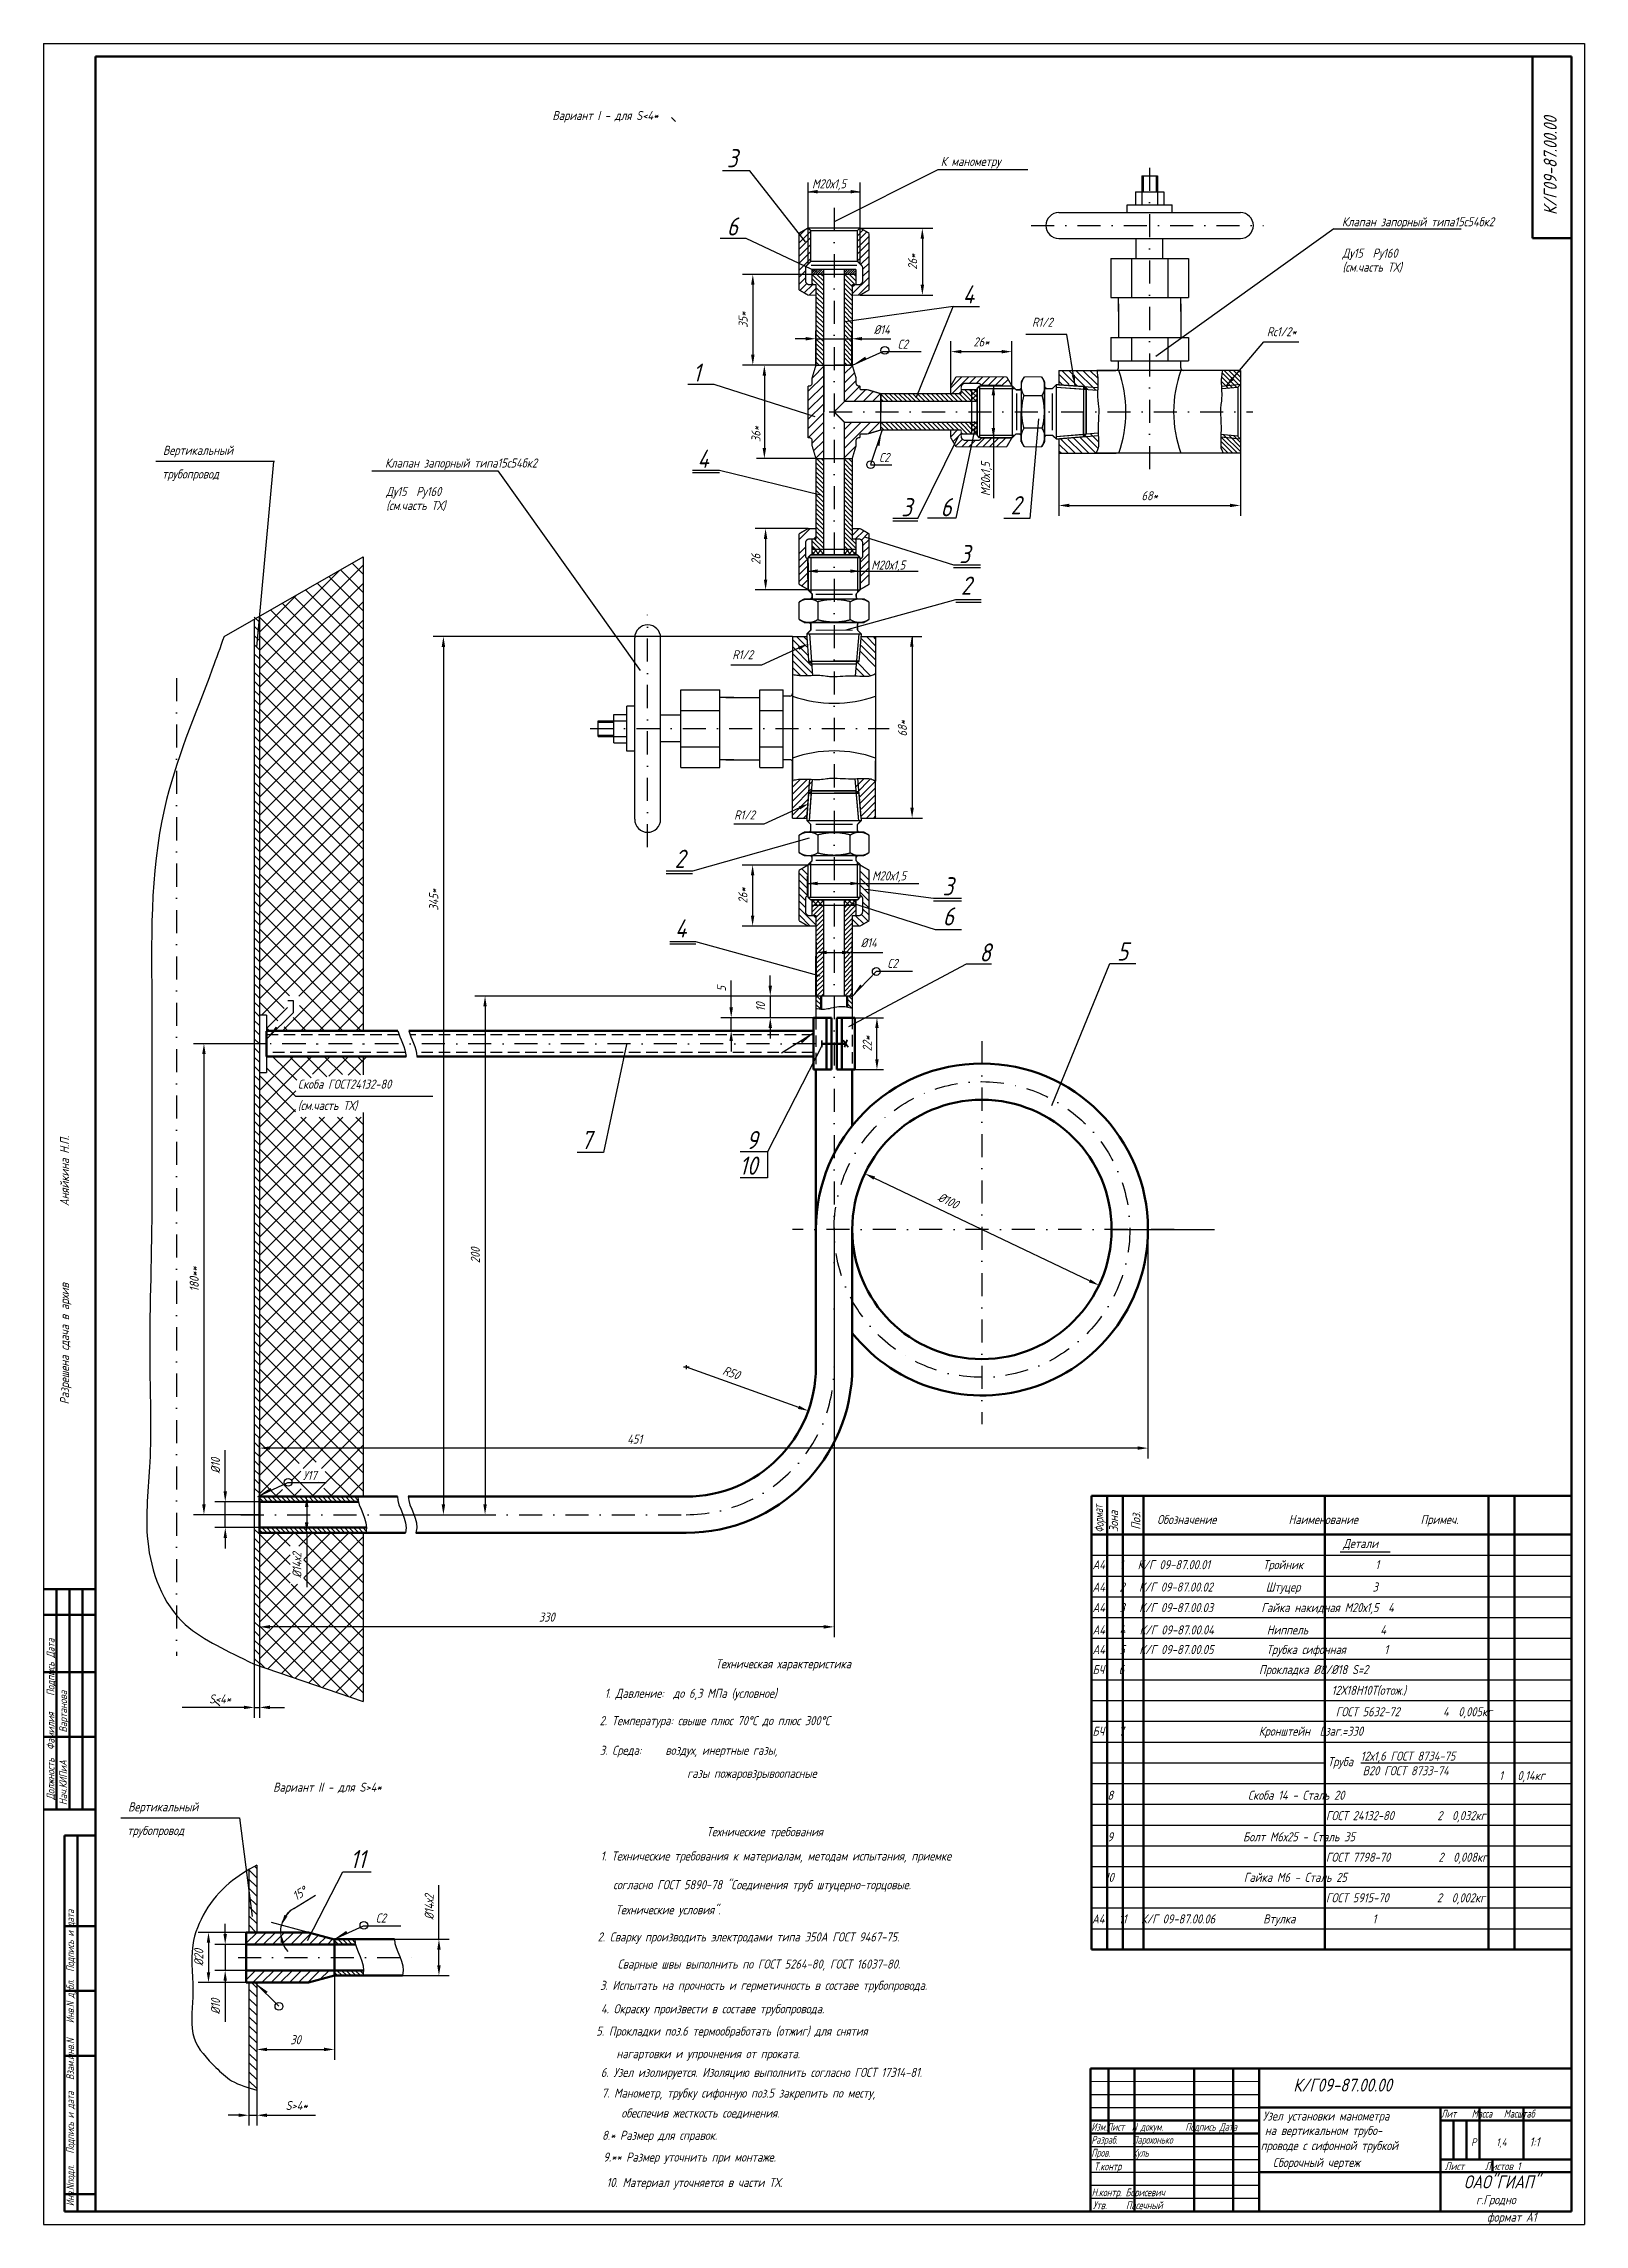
# Model space of a CAD drawing. Header units: inches. Extents: x 1065 to 7392, y 1020 to 3127.
# Drawn here: x 3104 to 3698, y 2282 to 3123 of the extents above; entities that cross this region are included whole.
import ezdxf
from ezdxf.enums import TextEntityAlignment as Align

# ---------------------------------------------------------------- set-up
doc = ezdxf.new("R2010")
doc.units = ezdxf.units.IN
doc.header["$LTSCALE"] = 0.7
doc.header["$MEASUREMENT"] = 0
doc.linetypes.add('DASHDOT', pattern=[25.4, 12.7, -6.35, 0, -6.35])
doc.linetypes.add('HIDDEN', pattern=[9.525, 6.35, -3.175])
doc.styles.add('ROMANC', font='romanc', dxfattribs={"width": 0.8, "oblique": 15, "height": 3.5})
doc.styles.get("Standard").update_dxf_attribs({"font": 'romand.shx', "width": 0.8, "oblique": 15, "height": 3.5})
doc.dimstyles.get("Standard").update_dxf_attribs({"dimtxt": 3.5, "dimasz": 4, "dimexe": 4, "dimexo": 0, "dimgap": 2, "dimtad": 1, "dimdec": 0, "dimdsep": 46, "dimtxsty": 'Standard', "dimcen": 0.09, "dimadec": 0, "dimazin": 0, "dimtfac": 1, "dimtdec": 0, "dimtmove": 0, "dimatfit": 3, "dimfxl": 0, "dimtolj": 1, "dimtzin": 0, "dimlwd": 25, "dimlwe": 25, "dimarcsym": 0})

msp = doc.modelspace()

# ---------------------------------------------------------------- texts
at = {"color": 0, "linetype": 'ByBlock', "style": 'ROMANC', "oblique": 15, "width": 0.8}
msp.add_text('%%C14', height=3.5, dxfattribs=at).set_placement((3427.48, 3012.91), align=Align.MIDDLE_CENTER)
for s, rotation, p in [('36*', 90, (3379, 2972.63)), ('%%C100', 334.49171, (3453.14, 2677.01))]:
    msp.add_text(s, height=3.5, rotation=rotation, dxfattribs=at).set_placement(p, align=Align.MIDDLE_CENTER)
at = {"lineweight": 25, "oblique": 15, "width": 0.8}
for s, p in [('Зона', (3518.62, 2549.23)), ('Поз.', (3527.18, 2550.13))]:
    msp.add_text(s, height=3.5, rotation=90, dxfattribs=at).set_placement(p)
msp.add_text('1:1', height=3.5, dxfattribs=at).set_placement((3677.18, 2312.27))
at = {"lineweight": 25, "attachment_point": 1}
for s, insert, char_height, width in [('Вариант I - для S<4*', (3300.5, 3097.24), 3.5, 62.4197), ('К манометру', (3450.24, 3079.54), 3.5, 44.6012), ('М20х1,5', (3400.63, 3070.91), 3.5, 35.6639), ('Клапан запорный типа15с54бк2', (3604.88, 3056.26), 3.5, 70.9958), ('Ду15  Ру160', (3605.11, 3044.17), 3.5, 41.1648), ('(см.часть ТХ)', (3605.11, 3038.76), 3.5, 43.7185), ('R1/2', (3485.43, 3017.53), 3.5, 32.719), ('Rс1/2*', (3575.96, 3013.87), 3.5, 32.719), ('С2', (3433.63, 3009.06), 3.5, 15.4142), ('Вертикальный  ', (3150.37, 2968.13), 3.5, 77.5752), ('Клапан запорный типа15с54бк2', (3235.96, 2963.23), 3.5, 70.9958), ('С2', (3426.47, 2965.36), 3.5, 15.4142), ('трубопровод', (3150.04, 2959.01), 3.5, 77.5752), ('Ду15  Ру160', (3236.42, 2952.25), 3.5, 41.1648), ('(см.часть ТХ)', (3236.42, 2946.84), 3.5, 43.7185), ('М20х1,5', (3423.44, 2923.89), 3.5, 35.6639), ('R1/2', (3369.89, 2889.32), 3.5, 32.719), ('R1/2', (3370.61, 2827.51), 3.5, 32.719), ('М20х1,5', (3423.78, 2804.04), 3.5, 35.6639), ('С2', (3429.66, 2770.23), 3.5, 18.5414), ('Скоба ГОСТ24132-80', (3202.39, 2723.7), 3.5, 61.6869), ('(см.часть ТХ)', (3202.39, 2715.46), 3.5, 69.9357), ('У17', (3204.35, 2572.82), 3.5, 15.4142), (' Обозначение               Наименование             Примеч.', (3531.82, 2555.8), 3.5, 160.8509), ('Детали', (3605.35, 2546.54), 3.5, 34.5782), ('А4   1   К/Г 09-87.00.01           Тройник               1', (3508.72, 2538.38), 3.5, 191.907), ('А4   2   К/Г 09-87.00.02           Штуцер               3', (3508.72, 2529.76), 3.5, 191.907), ('А4   3   К/Г 09-87.00.03          Гайка накидная М20х1,5  4', (3508.72, 2521.83), 3.5, 191.907), ('А4   4   К/Г 09-87.00.04           Ниппель               4', (3508.72, 2513.23), 3.5, 191.907), ('Техническая характеристика', (3363.41, 2500.16), 3.5, 128.6102), ('А4   5   К/Г 09-87.00.05           Трубка сифонная        1', (3508.72, 2505.67), 3.5, 191.907), ('БЧ   6                            Прокладка %%C8/%%C18 S=2       ', (3508.72, 2497.93), 3.5, 191.907), ('  12Х18Н10Т(отож.)', (3597.2, 2489.93), 3.5, 101.7791), ('1. Давление:  до 6,3 МПа (условное)', (3320.66, 2488.78), 3.5, 144.1261), ('    ГОСТ 5632-72         4  0,005кг', (3595.09, 2481.66), 3.5, 101.7791), ('2. Температура: свыше плюс 70%%DС до плюс 300%%DС', (3318.71, 2478.23), 3.5, 177.8307), ('БЧ   7                            Кронштейн  Lзаг.=330       ', (3508.72, 2474.17), 3.5, 191.907), ('3. Среда:     воздух, инертные газы,  ', (3318.79, 2466.8), 3.5, 121.0246), ('12х1,6 ГОСТ 8734-75', (3612.11, 2464.56), 3.5, 73.1572), ('газы пожаровзрывоопасные', (3352.46, 2457.91), 3.5, 88.6409), ('Труба', (3599.45, 2462.42), 3.5, 36.5786), ('В20 ГОСТ 8733-74', (3612.87, 2458.92), 3.5, 72.5735), ('1   0,14кг', (3665.5, 2457.03), 3.5, 33.2304), ('Вариант II - для S>4*', (3192.86, 2452.57), 3.5, 62.4197), ('        8                            Скоба 14 - Сталь 20', (3499.64, 2449.47), 3.5, 194.5554), ('Вертикальный  ', (3136.94, 2444.99), 3.5, 77.5752), ('     ГОСТ 24132-80         2  0,032кг', (3589.43, 2441.6), 3.5, 105.0633), ('трубопровод', (3136.6, 2435.87), 3.5, 77.5752), ('Технические требования', (3359.93, 2435.41), 3.5, 102.7909), ('        9                           Болт М6х25 - Сталь 35', (3499.64, 2433.44), 3.5, 194.5554), ('1. Технические требования к материалам, методам испытания, приемке ', (3319.1, 2426.04), 3.5, 177.1895), ('     ГОСТ 7798-70          2  0,008кг', (3589.43, 2425.57), 3.5, 105.0633), (' согласно ГОСТ 5890-78 "Соединения труб штуцерно-торцовые.', (3322.1, 2414.97), 3.5, 228.4083), ('        10                           Гайка М6 - Сталь 25', (3498.62, 2417.8), 3.5, 194.5554), ('Технические условия".', (3324.84, 2405.29), 3.5, 203.9525), ('     ГОСТ 5915-70          2  0,002кг', (3589.43, 2409.92), 3.5, 105.0633), ('С2', (3232.42, 2402.12), 3.5, 18.5414), ('А4   11   К/Г 09-87.00.06          Втулка                1', (3508.53, 2401.77), 3.5, 191.907), (' 2. Сварку производить электродами типа Э50А ГОСТ 9467-75.', (3316.06, 2394.83), 3.5, 193.0074), ('Сварные швы выполнить по ГОСТ 5264-80, ГОСТ 16037-80.', (3325.66, 2384.37), 3.5, 152.7503), ('3. Испытать на прочность и герметичность в составе трубопровода.', (3318.88, 2376.16), 3.5, 200.573), ('4. Окраску произвести в составе трубопровода.', (3319.22, 2367.12), 3.5, 159.0384), (' 5. Прокладки поз.6 термообработать (отжиг) для снятия ', (3315.57, 2358.51), 3.5, 184.8861), ('  нагартовки и упрочнения от проката.', (3321.47, 2349.8), 3.5, 179.2446), ('6. Узел изолируется. Изоляцию выполнить согласно ГОСТ 17314-81.', (3319.18, 2342.59), 3.5, 171.9935), ('7. Манометр, трубку сифонную поз.5 закрепить по месту,', (3319.52, 2334.62), 3.5, 172.3302), ('  обеспечив жесткость соединения.', (3323.38, 2326.91), 3.5, 150.2053), ('{\\W0.6; Изм.Лист  N докум.      Подпись Дата\\P Разраб.    Парохонько\\P Пров.      Куль}', (3506.85, 2321.35), 3, 75.9719), ('{\\W0.7;Лит    Масса   Масштаб}', (3643.12, 2326.41), 3, 48.3624), ('8.* Размер для справок.', (3319.66, 2318.31), 3.5, 182.1899), ('Р', (3654.66, 2315.43), 3, 4.7355), ('1,4', (3664.39, 2315.43), 3, 4.7355), ('9.** Размер уточнить при монтаже.', (3320.12, 2309.93), 3.5, 182.1899), ('{\\W0.7;Т.контр}', (3509.36, 2306.09), 3, 65.7648), ('Лист     Листов 1', (3644.53, 2306.16), 3, 49.4707), ('10. Материал уточняется в части ТХ.', (3321.36, 2300.12), 3.5, 162.0615), ('{\\W0.7; Н.контр. Борисевич}', (3506.91, 2296.08), 3, 40.546), ('{\\W0.7;Утв.     Пасечный}', (3508.85, 2291.09), 3, 39.2217), ('г.Гродно', (3656.62, 2293.47), 3.5, 35.0627), ('формат А1', (3660.83, 2286.76), 3.5, 32.7454)]:
    msp.add_mtext(s, dxfattribs=dict(at, insert=insert, char_height=char_height, width=width))
at = {"lineweight": 35, "insert": (3682.71, 3057.14), "char_height": 5, "width": 116.2188, "attachment_point": 1, "rotation": 90}
msp.add_mtext('К/Г09-87.00.00 ', dxfattribs=at)
at = {"lineweight": 35, "attachment_point": 1}
for s, insert, char_height, width in [('3', (3367.76, 3082.53), 7, 25.8231), ('6', (3367.76, 3056.22), 7, 25.8231), ('4', (3458.72, 3029.98), 7, 25.8231), ('1', (3354.67, 2999.85), 7, 25.8231), ('4', (3356.42, 2966.61), 7, 25.8231), ('3', (3434.99, 2947.95), 7, 25.8231), ('6', (3450.16, 2947.95), 7, 25.8231), ('2', (3477.19, 2948.73), 7, 25.8231), ('3', (3457.39, 2929.87), 7, 25.8231), ('2', (3458.03, 2917.7), 7, 25.8231), ('2', (3347.63, 2812.36), 7, 25.8231), ('3', (3450.96, 2801.76), 7, 25.8231), ('4', (3347.79, 2785.49), 7, 25.8231), ('6', (3451.02, 2790.12), 7, 25.8231), ('8', (3465.14, 2776.23), 7, 25.8231), ('5', (3518.21, 2776.62), 7, 25.8231), ('7', (3311.56, 2703.88), 7, 25.8231), ('9', (3375.27, 2703.88), 7, 25.8231), ('10', (3372.59, 2694.02), 7, 25.8231), ('11', (3222.57, 2426.57), 7, 25.8231), ('К/Г09-87.00.00 ', (3586.15, 2338.45), 5, 116.2188), ('Узел установки манометра', (3574.43, 2325.77), 3.5, 67.1383), ('проводе с сифонной трубкой', (3573.57, 2314.36), 3.5, 71.0495), ('на вертикальном трубо-', (3575.19, 2320.19), 3.5, 67.3555), (' Сборочный чертеж', (3576.41, 2307.85), 3.5, 67.3555), ('ОАО"ГИАП"', (3651.92, 2301.11), 5, 36.171)]:
    msp.add_mtext(s, dxfattribs=dict(at, insert=insert, char_height=char_height, width=width))
at = {"lineweight": 25, "attachment_point": 1}
for s, insert, char_height, width, rotation in [('М20х1,5', (3465.75, 2948.75), 3.5, 34.3225, 90), ('Разрешена сдача в архив                Аняйкина Н.П.', (3110.68, 2598.42), 3.5, 273.9552, 90), ('{\\W0.6;Формат}', (3509.73, 2548.83), 3.5, 24.1201, 93.2058), ('Должность  Фамилия    Подпись Дата', (3105.57, 2445.89), 3, 85.2134, 90), ('Вартанова', (3110.39, 2471.89), 3, 62.2383, 90), ('Нач.КИПиА', (3110.39, 2443.92), 3, 66.6475, 90), ('{\\W0.7; Инв.Nподл.   Подпись и дата   Взам.инв.N    Инв.N дубл.  Подпись и дата}', (3113.13, 2287.76), 3, 144.2887, 90)]:
    msp.add_mtext(s, dxfattribs=dict(at, insert=insert, char_height=char_height, width=width, rotation=rotation))
at = {"lineweight": 25, "char_height": 3.5, "attachment_point": 5}
for s, insert, rotation in [('\\A1;68*', (3435.44, 2859.14), 90), ('345*', (3254.75, 2793.06), 90), ('\\A1;22*', (3421.89, 2737.55), 90), ('\\A1;R50', (3369.5, 2610.64), 340.20113)]:
    msp.add_mtext(s, dxfattribs=dict(at, insert=insert, rotation=rotation))
for s, insert in [('\\A1;%%C14', (3422.47, 2776.49)), ('\\A1;451', (3332.25, 2585.05)), (' S<4*', (3171.41, 2484.85))]:
    msp.add_mtext(s, dxfattribs=dict(at, insert=insert))

# ---------------------------------------------------------------- blocks, each defined once
blk = doc.blocks.new('*X140')
at = {"color": 0}
for p, q in [((659.41, 734.85), (661.46, 736.89)), ((659.41, 736.65), (659.66, 736.89)), ((661.53, 734), (659.41, 736.12)), ((659.41, 733.05), (661.53, 735.17)), ((661.35, 732.39), (659.41, 734.32)), ((659.55, 732.39), (659.41, 732.52)), ((661.53, 735.79), (660.44, 736.89)), ((660.55, 732.39), (661.53, 733.38))]:
    blk.add_line(p, q, dxfattribs=at)
blk = doc.blocks.new('*D231')
at = {"color": 0, "lineweight": 25}
for p, q in [((3419.35, 3051.99), (3447.14, 3051.99)), ((3443.14, 3047.99), (3443.14, 3030.22)), ((3419.11, 3026.22), (3447.14, 3026.22))]:
    blk.add_line(p, q, dxfattribs=at)
for points in [[(3442.48, 3047.99), (3443.81, 3047.99), (3443.14, 3051.99)], [(3442.48, 3030.22), (3443.81, 3030.22), (3443.14, 3026.22)]]:
    blk.add_solid(points, dxfattribs=at)
at = {"layer": 'DEFPOINTS', "color": 0, "lineweight": 25}
for p in [(3419.35, 3051.99), (3419.11, 3026.22), (3443.14, 3026.22)]:
    blk.add_point(p, dxfattribs=at)
at = {"color": 0, "lineweight": 25, "insert": (3439.39, 3039.1), "char_height": 3.5, "attachment_point": 5, "rotation": 90}
blk.add_mtext('\\A1;26*', dxfattribs=at)
blk = doc.blocks.new('*D232')
at = {"color": 0, "lineweight": 25}
for p, q in [((3400.61, 3034.22), (3373.78, 3034.22)), ((3377.78, 3030.22), (3377.78, 3003.22)), ((3402.11, 2999.22), (3373.78, 2999.22))]:
    blk.add_line(p, q, dxfattribs=at)
for points in [[(3377.11, 3030.22), (3378.44, 3030.22), (3377.78, 3034.22)], [(3377.11, 3003.22), (3378.44, 3003.22), (3377.78, 2999.22)]]:
    blk.add_solid(points, dxfattribs=at)
at = {"layer": 'DEFPOINTS', "color": 0, "lineweight": 25}
for p in [(3400.61, 3034.22), (3377.78, 2999.22), (3402.11, 2999.22)]:
    blk.add_point(p, dxfattribs=at)
at = {"color": 0, "lineweight": 25, "insert": (3374.03, 3016.72), "char_height": 3.5, "attachment_point": 5, "rotation": 90}
blk.add_mtext('\\A1;35*', dxfattribs=at)
blk = doc.blocks.new('*D250')
at = {"color": 0, "lineweight": 25}
for p, q in [((3454.11, 2990.45), (3454.11, 3008.43)), ((3458.11, 3004.43), (3473.66, 3004.43)), ((3477.66, 2991.22), (3477.66, 3008.43))]:
    blk.add_line(p, q, dxfattribs=at)
for points in [[(3458.11, 3005.09), (3458.11, 3003.76), (3454.11, 3004.43)], [(3473.66, 3005.09), (3473.66, 3003.76), (3477.66, 3004.43)]]:
    blk.add_solid(points, dxfattribs=at)
at = {"layer": 'DEFPOINTS', "color": 0, "lineweight": 25}
for p in [(3477.66, 3004.43), (3454.11, 2990.45), (3477.66, 2991.22)]:
    blk.add_point(p, dxfattribs=at)
at = {"color": 0, "lineweight": 25, "insert": (3465.88, 3008.18), "char_height": 3.5, "attachment_point": 5}
blk.add_mtext('\\A1;26*', dxfattribs=at)
blk = doc.blocks.new('*D251')
at = {"color": 0, "lineweight": 25}
for p, q in [((3495.76, 2965.22), (3495.76, 2941.12)), ((3565.76, 2965.22), (3565.76, 2941.12)), ((3499.76, 2945.12), (3561.76, 2945.12))]:
    blk.add_line(p, q, dxfattribs=at)
for points in [[(3499.76, 2945.78), (3499.76, 2944.45), (3495.76, 2945.12)], [(3561.76, 2945.78), (3561.76, 2944.45), (3565.76, 2945.12)]]:
    blk.add_solid(points, dxfattribs=at)
at = {"layer": 'DEFPOINTS', "color": 0, "lineweight": 25}
for p in [(3495.76, 2965.22), (3565.76, 2965.22), (3565.76, 2945.12)]:
    blk.add_point(p, dxfattribs=at)
at = {"color": 0, "lineweight": 25, "insert": (3530.76, 2948.87), "char_height": 3.5, "attachment_point": 5}
blk.add_mtext('\\A1;68*', dxfattribs=at)
blk = doc.blocks.new('*D252')
at = {"color": 0, "lineweight": 25}
for p, q in [((3399.11, 2806.46), (3373.7, 2806.46)), ((3377.7, 2802.46), (3377.7, 2786.91)), ((3399.87, 2782.91), (3373.7, 2782.91))]:
    blk.add_line(p, q, dxfattribs=at)
for points in [[(3377.04, 2802.46), (3378.37, 2802.46), (3377.7, 2806.46)], [(3377.04, 2786.91), (3378.37, 2786.91), (3377.7, 2782.91)]]:
    blk.add_solid(points, dxfattribs=at)
at = {"layer": 'DEFPOINTS', "color": 0, "lineweight": 25}
for p in [(3399.11, 2806.46), (3377.7, 2782.91), (3399.87, 2782.91)]:
    blk.add_point(p, dxfattribs=at)
at = {"color": 0, "lineweight": 25, "insert": (3373.95, 2794.69), "char_height": 3.5, "attachment_point": 5, "rotation": 90}
blk.add_mtext('\\A1;26*', dxfattribs=at)
blk = doc.blocks.new('*D253')
at = {"color": 0, "lineweight": 25}
for p, q in [((3399.11, 2936.22), (3378.71, 2936.22)), ((3382.71, 2932.22), (3382.71, 2916.53)), ((3399.11, 2912.53), (3378.71, 2912.53))]:
    blk.add_line(p, q, dxfattribs=at)
for points in [[(3382.04, 2932.22), (3383.37, 2932.22), (3382.71, 2936.22)], [(3382.04, 2916.53), (3383.37, 2916.53), (3382.71, 2912.53)]]:
    blk.add_solid(points, dxfattribs=at)
at = {"layer": 'DEFPOINTS', "color": 0, "lineweight": 25}
for p in [(3399.11, 2936.22), (3382.71, 2912.53), (3399.11, 2912.53)]:
    blk.add_point(p, dxfattribs=at)
at = {"color": 0, "lineweight": 25, "insert": (3378.96, 2924.37), "char_height": 3.5, "attachment_point": 5, "rotation": 90}
blk.add_mtext('\\A1;26', dxfattribs=at)
blk = doc.blocks.new('*D260')
at = {"color": 0, "lineweight": 25}
for p, q in [((3384.51, 2759.91), (3384.51, 2763.91)), ((3402.11, 2755.91), (3380.51, 2755.91)), ((3384.51, 2755.91), (3384.51, 2747.55)), ((3401.16, 2747.55), (3380.51, 2747.55)), ((3384.51, 2743.55), (3384.51, 2739.55))]:
    blk.add_line(p, q, dxfattribs=at)
for points in [[(3383.84, 2759.91), (3385.18, 2759.91), (3384.51, 2755.91)], [(3383.84, 2743.55), (3385.18, 2743.55), (3384.51, 2747.55)]]:
    blk.add_solid(points, dxfattribs=at)
at = {"layer": 'DEFPOINTS', "color": 0, "lineweight": 25}
for p in [(3402.11, 2755.91), (3384.51, 2747.55), (3401.16, 2747.55)]:
    blk.add_point(p, dxfattribs=at)
at = {"color": 0, "lineweight": 25, "insert": (3380.76, 2751.73), "char_height": 3.5, "attachment_point": 5, "rotation": 90}
blk.add_mtext('\\A1;10', dxfattribs=at)
blk = doc.blocks.new('*D261')
at = {"color": 0, "lineweight": 25}
for p, q in [((3369.44, 2751.55), (3369.44, 2761.91)), ((3401.16, 2747.55), (3365.44, 2747.55)), ((3401.16, 2742.55), (3365.44, 2742.55)), ((3369.44, 2742.55), (3369.44, 2747.55)), ((3369.44, 2738.55), (3369.44, 2734.55))]:
    blk.add_line(p, q, dxfattribs=at)
for points in [[(3368.77, 2751.55), (3370.11, 2751.55), (3369.44, 2747.55)], [(3368.77, 2738.55), (3370.11, 2738.55), (3369.44, 2742.55)]]:
    blk.add_solid(points, dxfattribs=at)
at = {"layer": 'DEFPOINTS', "color": 0, "lineweight": 25}
for p in [(3369.44, 2747.55), (3401.16, 2747.55), (3401.16, 2742.55)]:
    blk.add_point(p, dxfattribs=at)
at = {"color": 0, "lineweight": 25, "insert": (3365.69, 2758.73), "char_height": 3.5, "attachment_point": 5, "rotation": 90}
blk.add_mtext('\\A1;5', dxfattribs=at)
blk = doc.blocks.new('*D262')
at = {"color": 0, "lineweight": 25}
for p, q in [((3174.39, 2564.91), (3174.39, 2580.74)), ((3185.58, 2560.91), (3170.39, 2560.91)), ((3174.39, 2550.91), (3174.39, 2560.91)), ((3185.58, 2550.91), (3170.39, 2550.91)), ((3174.39, 2546.91), (3174.39, 2542.91))]:
    blk.add_line(p, q, dxfattribs=at)
for points in [[(3173.73, 2564.91), (3175.06, 2564.91), (3174.39, 2560.91)], [(3173.73, 2546.91), (3175.06, 2546.91), (3174.39, 2550.91)]]:
    blk.add_solid(points, dxfattribs=at)
at = {"layer": 'DEFPOINTS', "color": 0, "lineweight": 25}
for p in [(3174.39, 2560.91), (3185.58, 2560.91), (3185.58, 2550.91)]:
    blk.add_point(p, dxfattribs=at)
at = {"color": 0, "lineweight": 25, "insert": (3170.64, 2574.82), "char_height": 3.5, "attachment_point": 5, "rotation": 90}
blk.add_mtext('\\A1;%%C10', dxfattribs=at)
blk = doc.blocks.new('*D263')
at = {"color": 0, "lineweight": 25}
for p, q in [((3402.11, 2755.91), (3270.55, 2755.91)), ((3274.55, 2751.91), (3274.55, 2559.91)), ((3242.91, 2555.91), (3278.55, 2555.91))]:
    blk.add_line(p, q, dxfattribs=at)
for points in [[(3273.88, 2751.91), (3275.21, 2751.91), (3274.55, 2755.91)], [(3273.88, 2559.91), (3275.21, 2559.91), (3274.55, 2555.91)]]:
    blk.add_solid(points, dxfattribs=at)
at = {"layer": 'DEFPOINTS', "color": 0, "lineweight": 25}
for p in [(3402.11, 2755.91), (3242.91, 2555.91), (3274.55, 2555.91)]:
    blk.add_point(p, dxfattribs=at)
at = {"color": 0, "lineweight": 25, "insert": (3270.8, 2655.91), "char_height": 3.5, "attachment_point": 5, "rotation": 90}
blk.add_mtext('\\A1;200', dxfattribs=at)
blk = doc.blocks.new('*D264')
at = {"color": 0, "lineweight": 25}
for p, q in [((3409.11, 2665.91), (3409.11, 2508.66)), ((3187.58, 2548.91), (3187.58, 2508.66)), ((3405.11, 2512.66), (3191.58, 2512.66))]:
    blk.add_line(p, q, dxfattribs=at)
for points in [[(3191.58, 2513.33), (3191.58, 2511.99), (3187.58, 2512.66)], [(3405.11, 2513.33), (3405.11, 2511.99), (3409.11, 2512.66)]]:
    blk.add_solid(points, dxfattribs=at)
at = {"layer": 'DEFPOINTS', "color": 0, "lineweight": 25}
for p in [(3409.11, 2665.91), (3187.58, 2548.91), (3187.58, 2512.66)]:
    blk.add_point(p, dxfattribs=at)
at = {"color": 0, "lineweight": 25, "insert": (3298.34, 2516.41), "char_height": 3.5, "attachment_point": 5}
blk.add_mtext('\\A1;330', dxfattribs=at)
blk = doc.blocks.new('*D266')
at = {"color": 0, "lineweight": 25}
for p, q in [((3187.58, 2562.91), (3209.78, 2562.91)), ((3205.78, 2558.91), (3205.78, 2552.91)), ((3187.58, 2548.91), (3209.78, 2548.91)), ((3205.78, 2548.91), (3205.78, 2528.02))]:
    blk.add_line(p, q, dxfattribs=at)
for points in [[(3205.11, 2558.91), (3206.45, 2558.91), (3205.78, 2562.91)], [(3205.11, 2552.91), (3206.45, 2552.91), (3205.78, 2548.91)]]:
    blk.add_solid(points, dxfattribs=at)
at = {"layer": 'DEFPOINTS', "color": 0, "lineweight": 25}
for p in [(3187.58, 2562.91), (3187.58, 2548.91), (3205.78, 2548.91)]:
    blk.add_point(p, dxfattribs=at)
at = {"color": 0, "lineweight": 25, "insert": (3202.03, 2536.47), "char_height": 3.5, "attachment_point": 5, "rotation": 90}
blk.add_mtext('\\A1;%%C14х2', dxfattribs=at)
blk = doc.blocks.new('*D398')
at = {"color": 0, "lineweight": 25}
for p, q in [((3174.36, 2394.16), (3174.36, 2398.16)), ((3182.51, 2390.16), (3170.36, 2390.16)), ((3174.36, 2390.16), (3174.36, 2380.16)), ((3182.51, 2380.16), (3170.36, 2380.16)), ((3174.36, 2376.16), (3174.36, 2360.33))]:
    blk.add_line(p, q, dxfattribs=at)
for points in [[(3173.7, 2394.16), (3175.03, 2394.16), (3174.36, 2390.16)], [(3173.7, 2376.16), (3175.03, 2376.16), (3174.36, 2380.16)]]:
    blk.add_solid(points, dxfattribs=at)
at = {"layer": 'DEFPOINTS', "color": 0, "lineweight": 25}
for p in [(3182.51, 2390.16), (3174.36, 2380.16), (3182.51, 2380.16)]:
    blk.add_point(p, dxfattribs=at)
at = {"color": 0, "lineweight": 25, "insert": (3170.61, 2366.24), "char_height": 3.5, "attachment_point": 5, "rotation": 90}
blk.add_mtext('\\A1;%%C10', dxfattribs=at)
blk = doc.blocks.new('*D399')
at = {"color": 0, "lineweight": 25}
for p, q in [((3182.51, 2394.83), (3163.93, 2394.83)), ((3167.93, 2390.83), (3167.93, 2379.48)), ((3182.51, 2375.48), (3163.93, 2375.48))]:
    blk.add_line(p, q, dxfattribs=at)
for points in [[(3167.26, 2390.83), (3168.6, 2390.83), (3167.93, 2394.83)], [(3167.26, 2379.48), (3168.6, 2379.48), (3167.93, 2375.48)]]:
    blk.add_solid(points, dxfattribs=at)
at = {"layer": 'DEFPOINTS', "color": 0, "lineweight": 25}
for p in [(3182.51, 2394.83), (3167.93, 2375.48), (3182.51, 2375.48)]:
    blk.add_point(p, dxfattribs=at)
at = {"color": 0, "lineweight": 25, "insert": (3164.18, 2385.15), "char_height": 3.5, "attachment_point": 5, "rotation": 90}
blk.add_mtext('\\A1;%%C20', dxfattribs=at)
blk = doc.blocks.new('*D400')
at = {"color": 0, "lineweight": 25}
for p, q in [((3200.8, 2404.05), (3209.2, 2409.23)), ((3206.48, 2394.83), (3192.16, 2398.67))]:
    blk.add_line(p, q, dxfattribs=at)
for start, end in [(165, 180), (121.66195, 165), (122.44358, 143.72179), (201.27821, 222.55642)]:
    blk.add_arc((3206.48, 2394.83), 10.83, start, end, dxfattribs=at)
for points in [[(3198.35, 2400.95), (3197.15, 2401.53), (3196.02, 2397.63)], [(3195.73, 2390.77), (3197.05, 2391.02), (3195.65, 2394.83)]]:
    blk.add_solid(points, dxfattribs=at)
at = {"layer": 'DEFPOINTS', "color": 0, "lineweight": 25}
for p in [(3182.51, 2394.83), (3195.69, 2395.77), (3206.48, 2394.83), (3206.48, 2394.83), (3216.48, 2392.15)]:
    blk.add_point(p, dxfattribs=at)
at = {"color": 0, "lineweight": 25, "insert": (3203.03, 2409.83), "char_height": 3.5, "attachment_point": 5, "rotation": 31.66195}
blk.add_mtext('\\A1;15°', dxfattribs=at)
blk = doc.blocks.new('*D401')
at = {"color": 0, "lineweight": 25}
for p, q in [((3256.78, 2392.16), (3256.78, 2413.05)), ((3239.67, 2392.16), (3260.78, 2392.16)), ((3256.78, 2382.16), (3256.78, 2388.16)), ((3242.73, 2378.16), (3260.78, 2378.16))]:
    blk.add_line(p, q, dxfattribs=at)
for points in [[(3256.11, 2388.16), (3257.45, 2388.16), (3256.78, 2392.16)], [(3256.11, 2382.16), (3257.45, 2382.16), (3256.78, 2378.16)]]:
    blk.add_solid(points, dxfattribs=at)
at = {"layer": 'DEFPOINTS', "color": 0, "lineweight": 25}
for p in [(3239.67, 2392.16), (3256.78, 2392.16), (3242.73, 2378.16)]:
    blk.add_point(p, dxfattribs=at)
at = {"color": 0, "lineweight": 25, "insert": (3253.03, 2404.6), "char_height": 3.5, "attachment_point": 5, "rotation": 90}
blk.add_mtext('\\A1;%%C14х2', dxfattribs=at)
blk = doc.blocks.new('*D402')
at = {"color": 0, "lineweight": 25}
for p, q in [((3186.51, 2374.71), (3186.51, 2345.69)), ((3216.48, 2378.16), (3216.48, 2345.69)), ((3190.51, 2349.69), (3212.48, 2349.69))]:
    blk.add_line(p, q, dxfattribs=at)
for points in [[(3190.51, 2350.36), (3190.51, 2349.03), (3186.51, 2349.69)], [(3212.48, 2350.36), (3212.48, 2349.03), (3216.48, 2349.69)]]:
    blk.add_solid(points, dxfattribs=at)
at = {"layer": 'DEFPOINTS', "color": 0, "lineweight": 25}
for p in [(3186.51, 2374.71), (3216.48, 2378.16), (3216.48, 2349.69)]:
    blk.add_point(p, dxfattribs=at)
at = {"color": 0, "lineweight": 25, "insert": (3201.5, 2353.44), "char_height": 3.5, "attachment_point": 5}
blk.add_mtext('\\A1;30', dxfattribs=at)
blk = doc.blocks.new('*D403')
at = {"color": 0, "lineweight": 25}
for p, q in [((3183.51, 2334.89), (3183.51, 2320.31)), ((3186.51, 2333.97), (3186.51, 2320.31)), ((3179.51, 2324.31), (3175.51, 2324.31)), ((3183.51, 2324.31), (3186.51, 2324.31)), ((3190.51, 2324.31), (3209.23, 2324.31))]:
    blk.add_line(p, q, dxfattribs=at)
for points in [[(3179.51, 2324.97), (3179.51, 2323.64), (3183.51, 2324.31)], [(3190.51, 2324.97), (3190.51, 2323.64), (3186.51, 2324.31)]]:
    blk.add_solid(points, dxfattribs=at)
at = {"layer": 'DEFPOINTS', "color": 0, "lineweight": 25}
for p in [(3183.51, 2334.89), (3186.51, 2333.97), (3186.51, 2324.31)]:
    blk.add_point(p, dxfattribs=at)
at = {"color": 0, "lineweight": 25, "insert": (3201.87, 2328.06), "char_height": 3.5, "attachment_point": 5}
blk.add_mtext('\\A1;S>4*', dxfattribs=at)
blk = doc.blocks.new('*D406')
at = {"color": 0, "lineweight": 25}
for p, q in [((3190.26, 2737.55), (3162.17, 2737.55)), ((3166.17, 2733.55), (3166.17, 2559.91)), ((3187.58, 2555.91), (3162.17, 2555.91))]:
    blk.add_line(p, q, dxfattribs=at)
for points in [[(3165.5, 2733.55), (3166.84, 2733.55), (3166.17, 2737.55)], [(3165.5, 2559.91), (3166.84, 2559.91), (3166.17, 2555.91)]]:
    blk.add_solid(points, dxfattribs=at)
at = {"layer": 'DEFPOINTS', "color": 0, "lineweight": 25}
for p in [(3190.26, 2737.55), (3166.17, 2555.91), (3187.58, 2555.91)]:
    blk.add_point(p, dxfattribs=at)
at = {"color": 0, "lineweight": 25, "insert": (3162.42, 2646.73), "char_height": 3.5, "attachment_point": 5, "rotation": 90}
blk.add_mtext('\\A1;180**', dxfattribs=at)

# ---------------------------------------------------------------- dimensions: what is measured, and where the dimension line sits
at = {"lineweight": 25}
for base, p1, p2, text, picture, middle in [((3443.14, 3026.22), (3419.35, 3051.99), (3419.11, 3026.22), '26*', '*D231', (3439.39, 3039.1)), ((3377.78, 2999.22), (3400.61, 3034.22), (3402.11, 2999.22), '35*', '*D232', (3374.03, 3016.72)), ((3382.71, 2912.53), (3399.11, 2936.22), (3399.11, 2912.53), '26', '*D253', (3378.96, 2924.37)), ((3377.7, 2782.91), (3399.11, 2806.46), (3399.87, 2782.91), '26*', '*D252', (3373.95, 2794.69)), ((3384.51, 2747.55), (3402.11, 2755.91), (3401.16, 2747.55), '10', '*D260', (3380.76, 2751.73)), ((3166.17, 2555.91), (3190.26, 2737.55), (3187.58, 2555.91), '180**', '*D406', (3162.42, 2646.73)), ((3174.39, 2560.91), (3185.58, 2550.91), (3185.58, 2560.91), '%%C10', '*D262', (3170.64, 2574.82)), ((3205.78, 2548.91), (3187.58, 2562.91), (3187.58, 2548.91), '%%C14х2', '*D266', (3202.03, 2536.47)), ((3256.78, 2392.16), (3242.73, 2378.16), (3239.67, 2392.16), '%%C14х2', '*D401', (3253.03, 2404.6)), ((3174.36, 2380.16), (3182.51, 2390.16), (3182.51, 2380.16), '%%C10', '*D398', (3170.61, 2366.24)), ((3167.93, 2375.48), (3182.51, 2394.83), (3182.51, 2375.48), '%%C20', '*D399', (3164.18, 2385.15))]:
    dim = msp.add_linear_dim(base=base, p1=p1, p2=p2, angle=90, text=text, dimstyle='Standard', dxfattribs=at)
    dim.commit()
    dim.dimension.update_dxf_attribs({"geometry": picture, "text_midpoint": middle})
for base, p1, p2, text, picture, middle in [((3477.66, 3004.43), (3454.11, 2990.45), (3477.66, 2991.22), '26*', '*D250', (3465.88, 3008.18)), ((3565.76, 2945.12), (3495.76, 2965.22), (3565.76, 2965.22), '68*', '*D251', (3530.76, 2948.87)), ((3187.58, 2512.66), (3409.11, 2665.91), (3187.58, 2548.91), '330', '*D264', (3298.34, 2516.41)), ((3186.51, 2324.31), (3183.51, 2334.89), (3186.51, 2333.97), 'S>4*', '*D403', (3201.87, 2328.06))]:
    dim = msp.add_linear_dim(base=base, p1=p1, p2=p2, text=text, dimstyle='Standard', dxfattribs=at)
    dim.commit()
    dim.dimension.update_dxf_attribs({"geometry": picture, "text_midpoint": middle})
for base, p1, p2, picture, middle in [((3369.44, 2747.55), (3401.16, 2742.55), (3401.16, 2747.55), '*D261', (3365.69, 2758.73)), ((3274.55, 2555.91), (3402.11, 2755.91), (3242.91, 2555.91), '*D263', (3270.8, 2655.91))]:
    dim = msp.add_linear_dim(base=base, p1=p1, p2=p2, angle=90, dimstyle='Standard', dxfattribs=at)
    dim.commit()
    dim.dimension.update_dxf_attribs({"geometry": picture, "text_midpoint": middle})
dim = msp.add_angular_dim_2l(base=(3195.69, 2395.77), line1=((3206.48, 2394.83), (3182.51, 2394.83)), line2=((3216.48, 2392.15), (3206.48, 2394.83)), dimstyle='Standard', dxfattribs=at)
dim.commit()
dim.dimension.update_dxf_attribs({"geometry": '*D400', "text_midpoint": (3203.03, 2409.83)})
dim = msp.add_linear_dim(base=(3216.48, 2349.69), p1=(3186.51, 2374.71), p2=(3216.48, 2378.16), dimstyle='Standard', dxfattribs=at)
dim.commit()
dim.dimension.update_dxf_attribs({"geometry": '*D402', "text_midpoint": (3201.5, 2353.44)})

# ---------------------------------------------------------------- hatches: boundary and pattern name
at = {"lineweight": 25}
h = msp.add_hatch(dxfattribs=at)
h.set_pattern_fill('ANSI31', color=256, scale=5, style=0)
h.set_pattern_definition([(45, (1729.7032, 2137.26594), (-0.44194174, 0.44194174), [])])
h.paths.add_polyline_path([(3405.11, 3036.22), (3400.61, 3036.22), (3400.61, 3034.22), (3405.11, 3034.22)])
h.paths.add_polyline_path([(3417.61, 3036.22), (3413.11, 3036.22), (3413.11, 3034.22), (3417.61, 3034.22)])
h = msp.add_hatch(dxfattribs=at)
h.set_pattern_fill('ANSI31', color=256, scale=10, angle=90, style=0)
h.set_pattern_definition([(135, (2214.9864, 2080.4905), (-0.8838835, -0.8838835), [])])
h.paths.add_polyline_path([(3405.11, 2963.22), (3402.11, 2963.22), (3402.11, 2932.22), (3400.61, 2932.22), (3400.61, 2928.99), (3401.38, 2928.22), (3405.11, 2928.22)])
h.paths.add_polyline_path([(3413.11, 2928.22), (3417.61, 2928.22), (3417.61, 2931.75), (3417.14, 2932.22), (3416.11, 2932.22), (3416.11, 2963.22), (3413.11, 2963.22)])
h = msp.add_hatch(dxfattribs=at)
h.set_pattern_fill('ANSI31', color=256, scale=20, angle=90, style=0)
h.set_pattern_definition([(135, (198.9736, -20.082), (-1.767767, -1.767767), [])])
edge = h.paths.add_edge_path()
edge.add_spline(control_points=[(3183.51, 2334.89), (3184.51, 2334.58), (3185.52, 2334.29), (3186.51, 2333.97)], knot_values=[108.433333, 108.433333, 108.433333, 108.433333, 111.526243, 111.526243, 111.526243, 111.526243], degree=3, periodic=0)
edge.add_line((3186.51, 2333.97), (3186.51, 2375.48))
edge.add_line((3186.51, 2375.48), (3183.51, 2375.48))
edge.add_line((3183.51, 2375.48), (3183.51, 2334.89))
edge = h.paths.add_edge_path()
edge.add_spline(control_points=[(3186.51, 2420.81), (3185.51, 2420.24), (3184.51, 2419.67), (3183.51, 2419.08)], knot_values=[2.852577, 2.852577, 2.852577, 2.852577, 6.319113, 6.319113, 6.319113, 6.319113], degree=3, periodic=0)
edge.add_line((3183.51, 2419.08), (3183.51, 2394.83))
edge.add_line((3183.51, 2394.83), (3186.51, 2394.83))
edge.add_line((3186.51, 2394.83), (3186.51, 2420.81))
h = msp.add_hatch(dxfattribs=at)
h.set_pattern_fill('ANSI31', color=256, scale=20, style=0)
h.set_pattern_definition([(45, (198.9736, -20.082), (-1.767767, 1.767767), [])])
h.paths.add_polyline_path([(3206.48, 2394.83), (3186.78, 2394.83), (3186.25, 2394.59), (3186.51, 2394.74), (3186.51, 2394.83), (3182.51, 2394.83), (3182.51, 2390.16), (3216.48, 2390.16), (3216.48, 2392.15)])
h.paths.add_polyline_path([(3216.48, 2380.16), (3182.51, 2380.16), (3182.51, 2375.48), (3206.48, 2375.48), (3216.48, 2378.16)])

# ---------------------------------------------------------------- linework, layer by layer
for p, q in [((3104.37, 3123.22), (3104.37, 2282.22)), ((3104.37, 3123.22), (3698.37, 3123.22)), ((3698.37, 3123.22), (3698.37, 2282.22)), ((3409.23, 3054.63), (3449.3, 3074.66)), ((3449.3, 3074.66), (3483.8, 3074.66)), ((3527.76, 3072.22), (3533.76, 3072.22)), ((3527.76, 3072.22), (3527.76, 3061.08)), ((3528.26, 3072.22), (3528.26, 3066.08)), ((3533.26, 3072.22), (3533.26, 3066.08)), ((3533.76, 3072.22), (3533.76, 3061.08)), ((3525.26, 3066.08), (3536.26, 3066.08)), ((3525.26, 3066.08), (3525.26, 3061.08)), ((3536.26, 3066.08), (3536.26, 3061.08)), ((3495.78, 3058.08), (3565.75, 3058.08)), ((3522.09, 3061.08), (3539.43, 3061.08)), ((3522.09, 3058.08), (3522.09, 3061.08)), ((3539.43, 3058.08), (3539.43, 3061.08)), ((3399.11, 3039.38), (3399.11, 3046.18)), ((3399.11, 3039.4), (3399.11, 3046.18)), ((3399.11, 3038.23), (3399.11, 3046.18)), ((3419.11, 3039.4), (3419.11, 3046.18)), ((3419.11, 3038.26), (3419.11, 3046.18)), ((3495.78, 3048.08), (3565.75, 3048.08)), ((3525.63, 3040.31), (3525.63, 3048.08)), ((3535.89, 3040.31), (3535.89, 3048.08)), ((3601.8, 3051.8), (3650.82, 3051.8)), ((3515.76, 3040.31), (3545.76, 3040.31)), ((3515.76, 3025.31), (3545.76, 3025.31)), ((3518.76, 3019.86), (3518.76, 3025.31)), ((3518.76, 3022.9), (3518.76, 3009.86)), ((3542.76, 3019.86), (3542.76, 3025.31)), ((3542.76, 3022.9), (3542.76, 3009.86)), ((3498.78, 3011.09), (3483.04, 3011.09)), ((3502.05, 2991.21), (3498.78, 3011.09)), ((3416.21, 2999.16), (3427.87, 3004.55)), ((3427.87, 3004.55), (3442.64, 3004.55)), ((3515.76, 3009.86), (3545.76, 3009.86)), ((3560.4, 2991.21), (3574.73, 3008.26)), ((3574.73, 3008.26), (3588.28, 3008.26)), ((3402.11, 2999.22), (3409.11, 2999.22)), ((3402.11, 2999.22), (3416.11, 2999.22)), ((3405.11, 2999.22), (3405.11, 2981.22)), ((3416.11, 2999.22), (3409.11, 2999.22)), ((3495.76, 2997.22), (3517.76, 2997.22)), ((3565.76, 2997.22), (3510.39, 2997.22)), ((3515.76, 3000.86), (3545.76, 3000.86)), ((3518.76, 2998.22), (3518.76, 3000.86)), ((3542.76, 2998.22), (3542.76, 3000.86)), ((3427.11, 2988.22), (3427.11, 2981.22)), ((3465.23, 2991.24), (3464.23, 2990.24)), ((3464.23, 2990.24), (3464.23, 2972.23)), ((3464.23, 2990.24), (3464.23, 2972.23)), ((3464.23, 2990.24), (3464.23, 2972.23)), ((3464.23, 2990.24), (3464.23, 2972.23)), ((3464.23, 2990.24), (3464.23, 2972.23)), ((3464.29, 2990.24), (3464.29, 2972.23)), ((3464.29, 2990.24), (3464.29, 2972.23)), ((3464.29, 2990.24), (3464.29, 2972.23)), ((3464.29, 2990.24), (3464.29, 2972.23)), ((3464.29, 2990.24), (3464.29, 2972.23)), ((3464.29, 2990.24), (3464.29, 2972.23)), ((3464.29, 2990.24), (3464.29, 2972.23)), ((3465.23, 2990.22), (3477.79, 2990.22)), ((3466.29, 2990.22), (3478.79, 2990.22)), ((3467.29, 2991.22), (3477.79, 2991.22)), ((3479.29, 2989.72), (3477.79, 2991.22)), ((3477.79, 2991.22), (3477.79, 2971.22)), ((3478.79, 2990.22), (3478.79, 2990.17)), ((3478.79, 2990.22), (3478.79, 2990.17)), ((3479.29, 2989.72), (3481.29, 2989.72)), ((3479.47, 2987.84), (3479.47, 2974.38)), ((3481.29, 2992.81), (3481.29, 2981.22)), ((3490.29, 2981.22), (3490.29, 2992.81)), ((3490.29, 2990.22), (3493.29, 2990.22)), ((3493.29, 2990.22), (3494.82, 2991.74)), ((3493.29, 2990.22), (3493.29, 2990.16)), ((3494.67, 2990.73), (3510.65, 2989.6)), ((3494.72, 2990.73), (3506.19, 2989.92)), ((3495.76, 2991.66), (3510.75, 2990.6)), ((3505.27, 2990.98), (3506.19, 2989.92)), ((3506.29, 2989.8), (3506.29, 2972.82)), ((3565.76, 2991.72), (3558.45, 2991.02)), ((3564.76, 2990.62), (3558.57, 2990.03)), ((3565.76, 2991.72), (3564.76, 2990.72)), ((3564.76, 2990.72), (3564.76, 2971.67)), ((3399.11, 2971.22), (3399.11, 2981.22)), ((3427.11, 2974.22), (3427.11, 2981.22)), ((3481.29, 2969.62), (3481.29, 2981.22)), ((3490.29, 2981.22), (3490.29, 2969.62)), ((3427.49, 2973.92), (3423.19, 2960.87)), ((3465.23, 2971.23), (3464.23, 2972.23)), ((3465.23, 2972.22), (3478.79, 2972.22)), ((3466.29, 2972.22), (3477.79, 2972.22)), ((3466.3, 2972.22), (3478.79, 2972.22)), ((3467.29, 2971.22), (3477.79, 2971.22)), ((3479.29, 2972.72), (3477.79, 2971.22)), ((3478.79, 2972.22), (3478.79, 2972.26)), ((3479.29, 2972.72), (3481.29, 2972.72)), ((3481.29, 2971.43), (3481.29, 2971.72)), ((3490.29, 2972.22), (3493.29, 2972.22)), ((3490.29, 2969.62), (3490.29, 2971.43)), ((3493.29, 2972.22), (3494.82, 2970.69)), ((3494.66, 2971.71), (3510.86, 2973.07)), ((3494.71, 2971.71), (3506.17, 2972.67)), ((3495.76, 2970.8), (3510.97, 2972.07)), ((3505.26, 2971.59), (3506.17, 2972.67)), ((3565.76, 2970.72), (3558.22, 2971.47)), ((3564.76, 2971.82), (3558.25, 2972.47)), ((3565.76, 2970.72), (3564.76, 2971.72)), ((3402.11, 2963.22), (3416.11, 2963.22)), ((3423.21, 2960.84), (3431.44, 2960.84)), ((3495.76, 2965.22), (3517.83, 2965.22)), ((3565.76, 2965.22), (3510.01, 2965.22)), ((3230.9, 2958.44), (3279.5, 2958.44)), ((3399.09, 2925.1), (3400.09, 2926.1)), ((3399.11, 2923.03), (3399.11, 2912.53)), ((3400.09, 2926.1), (3418.1, 2926.1)), ((3400.09, 2926.1), (3418.1, 2926.1)), ((3400.09, 2926.1), (3418.1, 2926.1)), ((3400.09, 2926.1), (3418.1, 2926.1)), ((3400.09, 2926.1), (3418.1, 2926.1)), ((3400.09, 2926.03), (3418.1, 2926.03)), ((3400.09, 2926.03), (3418.1, 2926.03)), ((3400.09, 2926.03), (3418.1, 2926.03)), ((3400.09, 2926.03), (3418.1, 2926.03)), ((3400.09, 2926.03), (3418.1, 2926.03)), ((3400.09, 2926.03), (3418.1, 2926.03)), ((3400.09, 2926.03), (3418.1, 2926.03)), ((3400.11, 2925.1), (3400.11, 2912.53)), ((3400.11, 2924.03), (3400.11, 2911.53)), ((3419.1, 2925.1), (3418.1, 2926.1)), ((3418.11, 2925.1), (3418.11, 2911.53)), ((3418.11, 2924.03), (3418.11, 2912.53)), ((3418.11, 2924.02), (3418.11, 2911.53)), ((3419.11, 2923.03), (3419.11, 2912.53)), ((3400.61, 2911.03), (3399.11, 2912.53)), ((3399.11, 2912.53), (3419.1, 2912.53)), ((3400.11, 2911.53), (3400.15, 2911.53)), ((3400.11, 2911.53), (3400.15, 2911.53)), ((3400.61, 2911.03), (3400.61, 2909.03)), ((3402.48, 2910.86), (3415.94, 2910.86)), ((3417.61, 2911.03), (3419.11, 2912.53)), ((3417.61, 2911.03), (3417.61, 2909.03)), ((3418.11, 2911.53), (3418.07, 2911.53)), ((3397.52, 2909.03), (3409.11, 2909.03)), ((3420.7, 2909.03), (3409.11, 2909.03)), ((3418.89, 2909.03), (3418.61, 2909.03)), ((3332.24, 2824.08), (3332.24, 2894.05)), ((3342.24, 2824.08), (3342.24, 2894.05)), ((3393.11, 2894.56), (3393.11, 2839.19)), ((3393.11, 2894.06), (3393.11, 2838.69)), ((3409.11, 2900.03), (3397.52, 2900.03)), ((3400.11, 2897.03), (3398.59, 2895.51)), ((3399.6, 2895.6), (3400.73, 2879.6)), ((3400.11, 2900.03), (3400.11, 2897.03)), ((3400.11, 2897.03), (3400.16, 2897.03)), ((3409.11, 2900.03), (3420.7, 2900.03)), ((3418.61, 2895.61), (3417.25, 2879.39)), ((3418.11, 2900.03), (3418.11, 2897.03)), ((3418.11, 2897.03), (3419.63, 2895.51)), ((3420.7, 2900.03), (3418.89, 2900.03)), ((3425.11, 2894.56), (3425.11, 2838.81)), ((3395.4, 2890.05), (3381.07, 2883.56)), ((3399.34, 2885.06), (3400.41, 2884.13)), ((3418.73, 2885.07), (3417.65, 2884.15)), ((3400.53, 2884.03), (3417.51, 2884.03)), ((3350.02, 2844.06), (3350.02, 2874.06)), ((3365.02, 2844.06), (3365.02, 2874.06)), ((3370.47, 2871.06), (3365.02, 2871.06)), ((3367.43, 2871.06), (3380.47, 2871.06)), ((3380.47, 2844.06), (3380.47, 2874.06)), ((3389.47, 2844.06), (3389.47, 2874.06)), ((3392.11, 2871.56), (3389.47, 2871.56)), ((3318.1, 2856.06), (3318.1, 2862.06)), ((3318.1, 2862.06), (3329.24, 2862.06)), ((3318.1, 2861.56), (3324.24, 2861.56)), ((3324.24, 2853.56), (3324.24, 2864.56)), ((3324.24, 2864.56), (3329.24, 2864.56)), ((3329.24, 2850.39), (3329.24, 2867.73)), ((3332.24, 2867.73), (3329.24, 2867.73)), ((3350.02, 2864.19), (3342.24, 2864.19)), ((3318.1, 2856.56), (3324.24, 2856.56)), ((3318.1, 2856.06), (3329.24, 2856.06)), ((3324.24, 2853.56), (3329.24, 2853.56)), ((3350.02, 2853.93), (3342.24, 2853.93)), ((3332.24, 2850.39), (3329.24, 2850.39)), ((3370.47, 2847.06), (3365.02, 2847.06)), ((3367.43, 2847.06), (3380.47, 2847.06)), ((3392.11, 2847.06), (3389.47, 2847.06)), ((3393.11, 2824.56), (3393.11, 2846.56)), ((3425.11, 2824.56), (3425.11, 2846.63)), ((3398.67, 2824.56), (3399.73, 2839.55)), ((3399.34, 2834.07), (3400.41, 2835)), ((3399.59, 2823.47), (3400.73, 2839.46)), ((3399.6, 2823.52), (3400.41, 2835)), ((3400.53, 2835.1), (3417.51, 2835.1)), ((3418.62, 2823.46), (3417.26, 2839.66)), ((3418.73, 2834.06), (3417.65, 2834.97)), ((3418.61, 2823.51), (3417.65, 2834.97)), ((3419.53, 2824.56), (3418.25, 2839.77)), ((3395.72, 2828.46), (3382.07, 2822.23)), ((3409.11, 2819.1), (3397.52, 2819.1)), ((3400.11, 2822.1), (3398.59, 2823.62)), ((3400.11, 2822.1), (3400.16, 2822.1)), ((3400.11, 2819.1), (3400.11, 2822.1)), ((3409.11, 2819.1), (3420.7, 2819.1)), ((3418.11, 2822.1), (3419.63, 2823.62)), ((3418.11, 2819.1), (3418.11, 2822.1)), ((3420.7, 2819.1), (3418.89, 2819.1)), ((3397.52, 2810.1), (3409.11, 2810.1)), ((3400.61, 2808.1), (3400.61, 2810.1)), ((3420.7, 2810.1), (3409.11, 2810.1)), ((3417.61, 2808.1), (3417.61, 2810.1)), ((3418.89, 2810.1), (3418.61, 2810.1)), ((3400.61, 2808.1), (3399.11, 2806.6)), ((3399.11, 2796.1), (3399.11, 2806.6)), ((3399.11, 2806.6), (3419.1, 2806.6)), ((3400.11, 2807.6), (3400.15, 2807.6)), ((3400.11, 2795.1), (3400.11, 2807.6)), ((3400.11, 2807.6), (3400.15, 2807.6)), ((3400.11, 2794.03), (3400.11, 2806.6)), ((3402.48, 2808.27), (3415.94, 2808.27)), ((3417.61, 2808.1), (3419.11, 2806.6)), ((3418.11, 2807.6), (3418.07, 2807.6)), ((3418.11, 2795.11), (3418.11, 2807.6)), ((3418.11, 2794.03), (3418.11, 2807.6)), ((3418.11, 2795.1), (3418.11, 2806.6)), ((3419.11, 2796.1), (3419.11, 2806.6)), ((3399.09, 2794.03), (3400.09, 2793.03)), ((3400.09, 2793.1), (3418.1, 2793.1)), ((3400.09, 2793.1), (3418.1, 2793.1)), ((3400.09, 2793.1), (3418.1, 2793.1)), ((3400.09, 2793.1), (3418.1, 2793.1)), ((3400.09, 2793.1), (3418.1, 2793.1)), ((3400.09, 2793.1), (3418.1, 2793.1)), ((3400.09, 2793.1), (3418.1, 2793.1)), ((3400.09, 2793.03), (3418.1, 2793.03)), ((3400.09, 2793.03), (3418.1, 2793.03)), ((3400.09, 2793.03), (3418.1, 2793.03)), ((3400.09, 2793.03), (3418.1, 2793.03)), ((3400.09, 2793.03), (3418.1, 2793.03)), ((3419.1, 2794.03), (3418.1, 2793.03)), ((3415.85, 2755.45), (3425.48, 2765.5)), ((3425.48, 2765.5), (3439.3, 2765.5)), ((3414.11, 2755.91), (3414.11, 2751.75)), ((3190.3, 2748.55), (3190.3, 2726.44)), ((3190.4, 2739.37), (3200.74, 2749.53)), ((3401.18, 2741.66), (3388.84, 2733.96)), ((3186.92, 2562.92), (3198.58, 2568.31)), ((3198.58, 2568.31), (3213.36, 2568.31)), ((3216.15, 2392.07), (3227.66, 2397.39)), ((3227.66, 2397.39), (3242.06, 2397.39)), ((3185.87, 2375.34), (3195.01, 2366.32)), ((3104.37, 2282.22), (3698.37, 2282.22))]:
    msp.add_line(p, q)
at = {"lineweight": 50}
for p, q in [((3124.37, 3118.22), (3124.37, 2287.22)), ((3124.37, 3118.22), (3693.37, 3118.22)), ((3678.37, 3118.22), (3678.37, 3048.22)), ((3693.37, 3118.22), (3693.37, 2287.22)), ((3678.37, 3048.22), (3693.37, 3048.22)), ((3404.11, 2755.91), (3404.11, 2750.9)), ((3414.11, 2755.91), (3414.11, 2751.75)), ((3190.26, 2742.42), (3190.26, 2732.64)), ((3240.93, 2742.55), (3190.3, 2742.55)), ((3401.16, 2742.55), (3245.14, 2742.55)), ((3408.16, 2747.55), (3401.16, 2747.55)), ((3401.16, 2747.55), (3401.16, 2727.55)), ((3417.16, 2747.55), (3410.16, 2747.55)), ((3417.16, 2747.55), (3417.16, 2727.55)), ((3413.62, 2737.55), (3404.4, 2737.55)), ((3244.08, 2732.55), (3190.3, 2732.55)), ((3401.16, 2732.55), (3248.24, 2732.55)), ((3408.16, 2727.55), (3401.16, 2727.55)), ((3402.11, 2727.55), (3402.11, 2665.91)), ((3417.16, 2727.55), (3410.16, 2727.55)), ((3416.11, 2727.55), (3416.11, 2705.86)), ((3402.11, 2665.91), (3402.11, 2612.91)), ((3416.11, 2665.91), (3416.11, 2612.91)), ((3187.58, 2562.91), (3240.76, 2562.91)), ((3187.58, 2560.91), (3225.7, 2560.91)), ((3244.91, 2562.91), (3352.11, 2562.91)), ((3508.37, 2563.24), (3508.37, 2388.24)), ((3508.37, 2563.24), (3693.37, 2563.24)), ((3514.37, 2563.24), (3514.37, 2388.24)), ((3520.37, 2563.24), (3520.37, 2388.24)), ((3528.37, 2563.24), (3528.37, 2388.24)), ((3598.37, 2563.24), (3598.37, 2388.24)), ((3661.37, 2563.24), (3661.37, 2388.24)), ((3671.37, 2563.24), (3671.37, 2388.24)), ((3187.58, 2550.91), (3228.79, 2550.91)), ((3187.58, 2548.91), (3243.82, 2548.91)), ((3247.9, 2548.91), (3352.11, 2548.91)), ((3508.37, 2548.24), (3693.37, 2548.24)), ((3104.37, 2527.24), (3124.37, 2527.24)), ((3109.37, 2527.24), (3109.37, 2442.24)), ((3114.37, 2527.24), (3114.37, 2442.24)), ((3119.37, 2527.24), (3119.37, 2442.24)), ((3104.37, 2517.24), (3124.37, 2517.24)), ((3104.37, 2495.24), (3124.37, 2495.24)), ((3104.37, 2470.24), (3124.37, 2470.24)), ((3104.37, 2442.24), (3124.37, 2442.24)), ((3112.37, 2432.24), (3112.37, 2287.22)), ((3112.37, 2432.24), (3124.37, 2432.24)), ((3117.37, 2432.24), (3117.37, 2287.22)), ((3112.37, 2397.24), (3124.37, 2397.24)), ((3182.51, 2394.83), (3182.51, 2375.48)), ((3206.48, 2394.83), (3182.51, 2394.83)), ((3182.51, 2390.16), (3224.61, 2390.16)), ((3216.48, 2392.15), (3206.48, 2394.83)), ((3216.48, 2392.16), (3239.67, 2392.16)), ((3182.51, 2380.16), (3227.7, 2380.16)), ((3508.37, 2388.24), (3693.37, 2388.24)), ((3112.37, 2372.24), (3124.37, 2372.24)), ((3206.48, 2375.48), (3182.51, 2375.48)), ((3216.48, 2378.16), (3206.48, 2375.48)), ((3216.48, 2378.16), (3242.73, 2378.16)), ((3112.37, 2347.24), (3124.37, 2347.24)), ((3507.93, 2342.3), (3693.37, 2342.3)), ((3507.96, 2342.3), (3507.96, 2287.22)), ((3514.93, 2342.3), (3514.93, 2317.3)), ((3524.93, 2342.3), (3524.93, 2287.3)), ((3547.93, 2342.3), (3547.93, 2287.3)), ((3562.93, 2342.3), (3562.93, 2287.3)), ((3572.93, 2342.3), (3572.93, 2287.3)), ((3507.93, 2322.3), (3572.93, 2322.3)), ((3572.93, 2327.3), (3693.37, 2327.3)), ((3642.93, 2327.3), (3642.93, 2287.3)), ((3642.93, 2322.3), (3693.37, 2322.3)), ((3647.93, 2322.3), (3647.93, 2307.3)), ((3652.93, 2322.3), (3652.93, 2307.3)), ((3657.93, 2327.3), (3657.93, 2307.3)), ((3674.93, 2327.3), (3674.93, 2307.3)), ((3507.93, 2317.3), (3572.93, 2317.3)), ((3642.93, 2307.3), (3692.93, 2307.3)), ((3662.93, 2307.3), (3662.93, 2302.3)), ((3572.93, 2302.3), (3693.37, 2302.3)), ((3112.37, 2293.88), (3124.37, 2293.88)), ((3112.37, 2287.22), (3693.37, 2287.22))]:
    msp.add_line(p, q, dxfattribs=at)
at = {"lineweight": 25}
for p, q in [((3346.37, 3094.68), (3347.96, 3093.19)), ((3376.62, 3074.21), (3366.1, 3074.21)), ((3398.04, 3046.8), (3376.62, 3074.21)), ((3375.23, 3048.13), (3365.14, 3048.13)), ((3402.47, 3035.23), (3375.23, 3048.13)), ((3601.76, 3051.79), (3533.18, 3002.53)), ((3455.07, 3021.79), (3413.28, 3015.92)), ((3440.75, 2986.59), (3455.07, 3021.79)), ((3455.07, 3021.79), (3465.17, 3021.79)), ((3362.92, 2991.78), (3352.74, 2991.78)), ((3401.88, 2979.28), (3362.92, 2991.78)), ((3487.92, 2978.58), (3484.63, 2940.1)), ((3441.43, 2940.1), (3457.04, 2971.88)), ((3463.53, 2975.25), (3456, 2940.24)), ((3147.57, 2962.16), (3193.38, 2962.16)), ((3193.04, 2962.07), (3186.44, 2890.41)), ((3279.5, 2958.44), (3334.36, 2881.44)), ((3364.95, 2958.64), (3354.49, 2958.64)), ((3364.95, 2957.64), (3354.49, 2957.64)), ((3403.92, 2949.05), (3364.95, 2958.64)), ((3441.43, 2940.1), (3431.81, 2940.1)), ((3441.43, 2939.1), (3431.81, 2939.1)), ((3456, 2940.24), (3445.1, 2940.24)), ((3484.63, 2940.1), (3474.54, 2940.1)), ((3420.81, 2933), (3455.12, 2922.25)), ((3173.94, 2894.61), (3227.58, 2925.25)), ((3227.58, 2922.12), (3187.58, 2882.12)), ((3218.39, 2920), (3187.58, 2889.19)), ((3227.58, 2911.51), (3218.84, 2920.25)), ((3227.58, 2918.58), (3223.34, 2922.82)), ((3455.12, 2922.25), (3465.59, 2922.25)), ((3455.12, 2921.25), (3465.59, 2921.25)), ((3227.58, 2915.05), (3187.58, 2875.05)), ((3201.9, 2910.58), (3187.58, 2896.26)), ((3227.58, 2883.23), (3200.84, 2909.97)), ((3227.58, 2890.3), (3205.34, 2912.54)), ((3227.58, 2897.37), (3209.84, 2915.11)), ((3227.58, 2904.44), (3214.34, 2917.68)), ((3187.58, 2900.08), (3185.58, 2902.08)), ((3227.58, 2907.98), (3187.58, 2867.98)), ((3227.58, 2862.02), (3187.58, 2902.02)), ((3227.58, 2869.09), (3191.83, 2904.83)), ((3227.58, 2876.16), (3196.34, 2907.4)), ((3413.83, 2897.2), (3456, 2908.82)), ((3456, 2908.82), (3465.88, 2908.82)), ((3456, 2907.82), (3465.88, 2907.82)), ((3187.58, 2896.54), (3185.58, 2898.54)), ((3187.58, 2893.01), (3185.58, 2895.01)), ((3227.58, 2900.9), (3187.58, 2860.9)), ((3227.58, 2854.94), (3187.58, 2894.94)), ((3227.58, 2893.83), (3187.58, 2853.83)), ((3393.11, 2894.56), (3254.5, 2894.56)), ((3425.11, 2894.56), (3442.89, 2894.56)), ((3439.19, 2894.56), (3439.19, 2828.56)), ((3187.58, 2889.47), (3185.58, 2891.47)), ((3187.58, 2885.93), (3185.58, 2887.93)), ((3227.58, 2847.87), (3187.58, 2887.87)), ((3227.58, 2886.76), (3187.58, 2846.76)), ((3258.5, 2890.56), (3258.5, 2559.91)), ((3187.58, 2882.4), (3185.58, 2884.4)), ((3187.58, 2878.86), (3185.58, 2880.86)), ((3187.58, 2875.33), (3185.58, 2877.33)), ((3227.58, 2840.8), (3187.58, 2880.8)), ((3227.58, 2879.69), (3187.58, 2839.69)), ((3381.07, 2883.56), (3369.36, 2883.56)), ((3187.58, 2871.79), (3185.58, 2873.79)), ((3187.58, 2868.26), (3185.58, 2870.26)), ((3227.58, 2833.73), (3187.58, 2873.73)), ((3227.58, 2872.62), (3187.58, 2832.62)), ((3187.58, 2864.72), (3185.58, 2866.72)), ((3187.58, 2861.19), (3185.58, 2863.19)), ((3187.58, 2857.65), (3185.58, 2859.65)), ((3227.58, 2826.66), (3187.58, 2866.66)), ((3227.58, 2865.55), (3187.58, 2825.55)), ((3227.58, 2819.59), (3187.58, 2859.59)), ((3187.58, 2854.11), (3185.58, 2856.11)), ((3187.58, 2850.58), (3185.58, 2852.58)), ((3227.58, 2858.48), (3187.58, 2818.48)), ((3227.58, 2812.52), (3187.58, 2852.52)), ((3227.58, 2851.41), (3187.58, 2811.41)), ((3187.58, 2847.04), (3185.58, 2849.04)), ((3187.58, 2843.51), (3185.58, 2845.51)), ((3227.58, 2805.45), (3187.58, 2845.45)), ((3227.58, 2844.34), (3187.58, 2804.34)), ((3187.58, 2839.97), (3185.58, 2841.97)), ((3187.58, 2836.44), (3185.58, 2838.44)), ((3187.58, 2832.9), (3185.58, 2834.9)), ((3227.58, 2798.38), (3187.58, 2838.38)), ((3227.58, 2837.26), (3187.58, 2797.26)), ((3187.58, 2829.37), (3185.58, 2831.37)), ((3187.58, 2825.83), (3185.58, 2827.83)), ((3227.58, 2791.31), (3187.58, 2831.31)), ((3227.58, 2830.19), (3187.58, 2790.19)), ((3187.58, 2822.29), (3185.58, 2824.29)), ((3187.58, 2818.76), (3185.58, 2820.76)), ((3227.58, 2784.23), (3187.58, 2824.23)), ((3227.58, 2823.12), (3187.58, 2783.12)), ((3382.07, 2822.23), (3370.41, 2822.23)), ((3425.11, 2824.56), (3443.19, 2824.56)), ((3187.58, 2815.22), (3185.58, 2817.22)), ((3187.58, 2811.69), (3185.58, 2813.69)), ((3187.58, 2808.15), (3185.58, 2810.15)), ((3227.58, 2777.16), (3187.58, 2817.16)), ((3227.58, 2816.05), (3187.58, 2776.05)), ((3227.58, 2770.09), (3187.58, 2810.09)), ((3227.58, 2808.98), (3187.58, 2768.98)), ((3399.56, 2816.77), (3354.56, 2804.09)), ((3187.58, 2804.62), (3185.58, 2806.62)), ((3187.58, 2801.08), (3185.58, 2803.08)), ((3227.58, 2763.02), (3187.58, 2803.02)), ((3227.58, 2801.91), (3187.58, 2761.91)), ((3354.56, 2804.09), (3344.33, 2804.09)), ((3354.56, 2803.09), (3344.33, 2803.09)), ((3187.58, 2797.55), (3185.58, 2799.55)), ((3187.58, 2794.01), (3185.58, 2796.01)), ((3187.58, 2790.48), (3185.58, 2792.48)), ((3227.58, 2755.95), (3187.58, 2795.95)), ((3227.58, 2794.84), (3187.58, 2754.84)), ((3421.18, 2797.09), (3447.49, 2793.61)), ((3447.49, 2793.61), (3458.27, 2793.61)), ((3447.49, 2792.61), (3458.27, 2792.61)), ((3187.58, 2786.94), (3185.58, 2788.94)), ((3187.58, 2783.4), (3185.58, 2785.4)), ((3227.58, 2748.88), (3187.58, 2788.88)), ((3227.58, 2787.77), (3188.36, 2748.55)), ((3415.44, 2791.99), (3448.13, 2781.64)), ((3187.58, 2779.87), (3185.58, 2781.87)), ((3187.58, 2776.33), (3185.58, 2778.33)), ((3226.83, 2742.55), (3187.58, 2781.81)), ((3227.58, 2780.7), (3202.81, 2755.93)), ((3355.87, 2776.88), (3345.73, 2776.88)), ((3355.87, 2775.88), (3345.73, 2775.88)), ((3403.74, 2763.58), (3355.87, 2776.88)), ((3402.3, 2755.91), (3402.3, 2776.74)), ((3416.11, 2755.72), (3416.11, 2776.74)), ((3448.13, 2781.64), (3458.27, 2781.64)), ((3187.58, 2772.8), (3185.58, 2774.8)), ((3187.58, 2769.26), (3185.58, 2771.26)), ((3187.58, 2765.73), (3185.58, 2767.73)), ((3219.76, 2742.55), (3187.58, 2774.74)), ((3199.2, 2756.04), (3187.58, 2767.67)), ((3227.58, 2773.63), (3196.51, 2742.55)), ((3406.3, 2772.74), (3427.95, 2772.74)), ((3414.82, 2744.21), (3460.17, 2768.36)), ((3460.17, 2768.36), (3469.83, 2768.36)), ((3493.12, 2713.73), (3515.43, 2768.43)), ((3515.43, 2768.43), (3525.4, 2768.43)), ((3187.58, 2762.19), (3185.58, 2764.19)), ((3187.58, 2758.66), (3185.58, 2760.66)), ((3197.08, 2751.09), (3187.58, 2760.59)), ((3227.58, 2766.55), (3203.58, 2742.55)), ((3227.58, 2759.48), (3210.65, 2742.55)), ((3187.58, 2755.12), (3185.58, 2757.12)), ((3187.58, 2751.58), (3185.58, 2753.58)), ((3194.72, 2746.39), (3187.58, 2753.52)), ((3198.44, 2751.56), (3190.3, 2743.42)), ((3200.74, 2754.09), (3198.48, 2754.09)), ((3200.74, 2749.53), (3200.74, 2754.12)), ((3212.69, 2742.55), (3203.02, 2752.22)), ((3227.58, 2752.41), (3217.72, 2742.55)), ((3404.11, 2752.49), (3402.11, 2754.49)), ((3403.9, 2750.93), (3402.11, 2752.72)), ((3404.11, 2754.26), (3402.6, 2755.76)), ((3416.11, 2752.86), (3414.11, 2754.86)), ((3415.83, 2751.37), (3414.11, 2753.1)), ((3416.11, 2754.63), (3414.83, 2755.91)), ((3187.58, 2748.05), (3185.58, 2750.05)), ((3187.58, 2744.51), (3185.58, 2746.51)), ((3187.58, 2740.98), (3185.58, 2742.98)), ((3190.3, 2748.55), (3187.58, 2748.55)), ((3191.48, 2742.55), (3190.3, 2743.73)), ((3198.55, 2742.55), (3197.06, 2744.05)), ((3205.62, 2742.55), (3200.53, 2747.64)), ((3227.58, 2745.34), (3224.79, 2742.55)), ((3417.16, 2747.55), (3428.14, 2747.55)), ((3425.64, 2731.55), (3425.64, 2743.55)), ((3187.58, 2737.44), (3185.58, 2739.44)), ((3187.58, 2733.91), (3185.58, 2735.91)), ((3329.11, 2737.27), (3320.28, 2695.6)), ((3404.73, 2737.55), (3383.42, 2695.79)), ((3408.44, 2737.55), (3408.16, 2737.84)), ((3187.58, 2730.37), (3185.58, 2732.37)), ((3187.58, 2726.84), (3185.58, 2728.84)), ((3187.58, 2723.3), (3185.58, 2725.3)), ((3207.72, 2732.55), (3187.58, 2712.41)), ((3200.65, 2732.55), (3187.58, 2719.48)), ((3187.58, 2726.44), (3190.3, 2726.44)), ((3201.51, 2711.3), (3187.58, 2725.24)), ((3190.3, 2728.2), (3201.46, 2717.26)), ((3192.86, 2732.41), (3201.95, 2723.5)), ((3199.13, 2732.55), (3207.45, 2724.39)), ((3205.66, 2732.55), (3213.52, 2724.83)), ((3214.79, 2732.55), (3208.07, 2725.84)), ((3212.57, 2732.55), (3219.56, 2725.7)), ((3221.86, 2732.55), (3214.37, 2725.06)), ((3219.37, 2732.55), (3226.5, 2725.56)), ((3228.93, 2732.55), (3221.78, 2725.4)), ((3225.39, 2732.55), (3227.58, 2730.41)), ((3417.16, 2727.55), (3428.14, 2727.55)), ((3187.58, 2719.76), (3185.58, 2721.76)), ((3187.58, 2716.23), (3185.58, 2718.23)), ((3201.66, 2719.43), (3187.58, 2705.34)), ((3227.58, 2678.17), (3187.58, 2718.17)), ((3201.46, 2717.26), (3254.46, 2717.26)), ((3187.58, 2712.69), (3185.58, 2714.69)), ((3187.58, 2709.16), (3185.58, 2711.16)), ((3201.51, 2712.2), (3187.58, 2698.27)), ((3227.58, 2671.1), (3187.58, 2711.1)), ((3226.84, 2709.25), (3187.58, 2669.99)), ((3219.77, 2709.25), (3187.58, 2677.06)), ((3212.7, 2709.25), (3187.58, 2684.13)), ((3205.63, 2709.25), (3187.58, 2691.2)), ((3227.58, 2685.24), (3203.57, 2709.25)), ((3227.58, 2692.31), (3210.64, 2709.25)), ((3227.58, 2699.38), (3217.71, 2709.25)), ((3227.58, 2706.45), (3224.78, 2709.25)), ((3187.58, 2705.62), (3185.58, 2707.62)), ((3187.58, 2702.09), (3185.58, 2704.09)), ((3187.58, 2698.55), (3185.58, 2700.55)), ((3227.58, 2664.03), (3187.58, 2704.03)), ((3227.58, 2702.91), (3187.58, 2662.91)), ((3187.58, 2695.02), (3185.58, 2697.02)), ((3187.58, 2691.48), (3185.58, 2693.48)), ((3227.58, 2656.95), (3187.58, 2696.95)), ((3227.58, 2695.84), (3187.58, 2655.84)), ((3320.28, 2695.6), (3310.11, 2695.6)), ((3383.42, 2695.79), (3372.9, 2695.79)), ((3383.42, 2695.79), (3383.42, 2685.79)), ((3187.58, 2687.94), (3185.58, 2689.94)), ((3187.58, 2684.41), (3185.58, 2686.41)), ((3187.58, 2680.87), (3185.58, 2682.87)), ((3227.58, 2649.88), (3187.58, 2689.88)), ((3227.58, 2688.77), (3187.58, 2648.77)), ((3227.58, 2642.81), (3187.58, 2682.81)), ((3383.42, 2685.79), (3372.9, 2685.79)), ((3187.58, 2677.34), (3185.58, 2679.34)), ((3187.58, 2673.8), (3185.58, 2675.8)), ((3227.58, 2681.7), (3187.58, 2641.7)), ((3227.58, 2635.74), (3187.58, 2675.74)), ((3227.58, 2674.63), (3187.58, 2634.63)), ((3187.58, 2670.27), (3185.58, 2672.27)), ((3187.58, 2666.73), (3185.58, 2668.73)), ((3227.58, 2628.67), (3187.58, 2668.67)), ((3227.58, 2667.56), (3187.58, 2627.56)), ((3187.58, 2663.2), (3185.58, 2665.2)), ((3187.58, 2659.66), (3185.58, 2661.66)), ((3187.58, 2656.12), (3185.58, 2658.12)), ((3227.58, 2621.6), (3187.58, 2661.6)), ((3227.58, 2660.49), (3187.58, 2620.49)), ((3516.11, 2665.91), (3555.76, 2665.91)), ((3530.11, 2665.91), (3530.11, 2577.59)), ((3187.58, 2652.59), (3185.58, 2654.59)), ((3187.58, 2649.05), (3185.58, 2651.05)), ((3227.58, 2614.53), (3187.58, 2654.53)), ((3227.58, 2653.42), (3187.58, 2613.42)), ((3187.58, 2645.52), (3185.58, 2647.52)), ((3187.58, 2641.98), (3185.58, 2643.98)), ((3227.58, 2607.46), (3187.58, 2647.46)), ((3227.58, 2646.35), (3187.58, 2606.35)), ((3187.58, 2638.45), (3185.58, 2640.45)), ((3187.58, 2634.91), (3185.58, 2636.91)), ((3187.58, 2631.38), (3185.58, 2633.38)), ((3227.58, 2600.39), (3187.58, 2640.39)), ((3227.58, 2639.28), (3187.58, 2599.28)), ((3227.58, 2593.32), (3187.58, 2633.32)), ((3187.58, 2627.84), (3185.58, 2629.84)), ((3187.58, 2624.31), (3185.58, 2626.31)), ((3227.58, 2632.2), (3187.58, 2592.2)), ((3227.58, 2586.24), (3187.58, 2626.24)), ((3227.58, 2625.13), (3187.58, 2585.13)), ((3187.58, 2620.77), (3185.58, 2622.77)), ((3187.58, 2617.23), (3185.58, 2619.23)), ((3187.58, 2613.7), (3185.58, 2615.7)), ((3227.58, 2579.17), (3187.58, 2619.17)), ((3227.58, 2618.06), (3187.58, 2578.06)), ((3187.58, 2610.16), (3185.58, 2612.16)), ((3187.58, 2606.63), (3185.58, 2608.63)), ((3227.58, 2572.1), (3187.58, 2612.1)), ((3227.58, 2610.99), (3187.58, 2570.99)), ((3351.12, 2612.91), (3353.25, 2612.91)), ((3352.11, 2613.56), (3352.11, 2612.05)), ((3352.11, 2612.91), (3395.39, 2597.33)), ((3187.58, 2603.09), (3185.58, 2605.09)), ((3187.58, 2599.56), (3185.58, 2601.56)), ((3227.58, 2565.03), (3187.58, 2605.03)), ((3227.58, 2603.92), (3187.58, 2563.92)), ((3187.58, 2596.02), (3185.58, 2598.02)), ((3187.58, 2592.49), (3185.58, 2594.49)), ((3187.58, 2588.95), (3185.58, 2590.95)), ((3209.43, 2576.11), (3187.58, 2597.96)), ((3202.88, 2575.59), (3187.58, 2590.89)), ((3227.58, 2596.85), (3204.43, 2573.69)), ((3187.58, 2585.41), (3185.58, 2587.41)), ((3187.58, 2581.88), (3185.58, 2583.88)), ((3187.58, 2562.91), (3187.58, 2585.59)), ((3208.49, 2562.91), (3187.58, 2583.82)), ((3227.58, 2582.71), (3207.78, 2562.91)), ((3227.58, 2589.78), (3211.5, 2573.69)), ((3187.58, 2578.34), (3185.58, 2580.34)), ((3187.58, 2574.81), (3185.58, 2576.81)), ((3201.41, 2562.91), (3187.58, 2576.75)), ((3526.11, 2581.59), (3191.58, 2581.59)), ((3227.58, 2575.64), (3214.86, 2562.91)), ((3187.58, 2571.27), (3185.58, 2573.27)), ((3187.58, 2567.74), (3185.58, 2569.74)), ((3187.58, 2564.2), (3185.58, 2566.2)), ((3194.34, 2562.91), (3187.58, 2569.68)), ((3196.43, 2565.69), (3193.64, 2562.91)), ((3203.47, 2572.74), (3199.89, 2569.16)), ((3203.69, 2565.88), (3200.71, 2562.91)), ((3210.32, 2568.14), (3210.02, 2568.44)), ((3215.56, 2562.91), (3212.36, 2566.11)), ((3222.63, 2562.91), (3212.96, 2572.58)), ((3227.58, 2568.56), (3221.93, 2562.91)), ((3187.58, 2560.91), (3185.58, 2560.91)), ((3189.1, 2560.91), (3187.58, 2562.43)), ((3190.87, 2560.91), (3188.87, 2562.91)), ((3192.64, 2560.91), (3190.64, 2562.91)), ((3194.4, 2560.91), (3192.4, 2562.91)), ((3196.17, 2560.91), (3194.17, 2562.91)), ((3197.94, 2560.91), (3195.94, 2562.91)), ((3199.71, 2560.91), (3197.71, 2562.91)), ((3201.48, 2560.91), (3199.48, 2562.91)), ((3203.24, 2560.91), (3201.24, 2562.91)), ((3205.01, 2560.91), (3203.01, 2562.91)), ((3206.78, 2560.91), (3204.78, 2562.91)), ((3208.55, 2560.91), (3206.55, 2562.91)), ((3210.31, 2560.91), (3208.31, 2562.91)), ((3212.08, 2560.91), (3210.08, 2562.91)), ((3213.85, 2560.91), (3211.85, 2562.91)), ((3215.62, 2560.91), (3213.62, 2562.91)), ((3217.39, 2560.91), (3215.39, 2562.91)), ((3219.15, 2560.91), (3217.15, 2562.91)), ((3220.92, 2560.91), (3218.92, 2562.91)), ((3222.69, 2560.91), (3220.69, 2562.91)), ((3224.46, 2560.91), (3222.46, 2562.91)), ((3225.56, 2561.57), (3224.22, 2562.91)), ((3508.37, 2563.24), (3693.37, 2563.24)), ((3187.58, 2550.91), (3185.58, 2550.91)), ((3187.58, 2548.36), (3185.58, 2550.36)), ((3188.73, 2548.91), (3187.58, 2550.06)), ((3200.86, 2548.91), (3187.58, 2535.64)), ((3193.78, 2548.91), (3187.58, 2542.71)), ((3199.41, 2536.64), (3187.58, 2548.46)), ((3190.49, 2548.91), (3188.49, 2550.91)), ((3192.26, 2548.91), (3190.26, 2550.91)), ((3194.03, 2548.91), (3192.03, 2550.91)), ((3195.8, 2548.91), (3193.8, 2550.91)), ((3199.41, 2543.71), (3194.2, 2548.91)), ((3197.57, 2548.91), (3195.57, 2550.91)), ((3199.33, 2548.91), (3197.33, 2550.91)), ((3201.1, 2548.91), (3199.1, 2550.91)), ((3202.87, 2548.91), (3200.87, 2550.91)), ((3227.58, 2522.6), (3201.27, 2548.91)), ((3204.64, 2548.91), (3202.64, 2550.91)), ((3207.93, 2548.91), (3202.8, 2543.79)), ((3206.4, 2548.91), (3204.4, 2550.91)), ((3222.07, 2548.91), (3204.66, 2531.5)), ((3215, 2548.91), (3204.66, 2538.57)), ((3208.17, 2548.91), (3206.17, 2550.91)), ((3209.94, 2548.91), (3207.94, 2550.91)), ((3227.58, 2529.68), (3208.34, 2548.91)), ((3211.71, 2548.91), (3209.71, 2550.91)), ((3213.48, 2548.91), (3211.48, 2550.91)), ((3215.24, 2548.91), (3213.24, 2550.91)), ((3217.01, 2548.91), (3215.01, 2550.91)), ((3227.58, 2536.75), (3215.41, 2548.91)), ((3218.78, 2548.91), (3216.78, 2550.91)), ((3220.55, 2548.91), (3218.55, 2550.91)), ((3222.31, 2548.91), (3220.31, 2550.91)), ((3224.08, 2548.91), (3222.08, 2550.91)), ((3227.58, 2543.82), (3222.49, 2548.91)), ((3225.85, 2548.91), (3223.85, 2550.91)), ((3227.62, 2548.91), (3225.62, 2550.91)), ((3228.68, 2549.61), (3227.39, 2550.91)), ((3227.58, 2548.91), (3227.58, 2483.81)), ((3242.91, 2555.91), (3262.5, 2555.91)), ((3187.58, 2544.82), (3185.58, 2546.82)), ((3187.58, 2541.29), (3185.58, 2543.29)), ((3227.58, 2547.35), (3187.58, 2507.35)), ((3199.41, 2529.56), (3187.58, 2541.39)), ((3199.41, 2540.39), (3187.58, 2528.56)), ((3227.58, 2540.28), (3187.58, 2500.28)), ((3508.37, 2540.24), (3693.37, 2540.24)), ((3604.25, 2541.61), (3623.46, 2541.61)), ((3187.58, 2537.75), (3185.58, 2539.75)), ((3187.58, 2534.22), (3185.58, 2536.22)), ((3187.58, 2530.68), (3185.58, 2532.68)), ((3227.58, 2494.32), (3187.58, 2534.32)), ((3199.41, 2533.32), (3187.58, 2521.49)), ((3227.58, 2533.21), (3190.83, 2496.46)), ((3227.58, 2515.53), (3204.66, 2538.46)), ((3508.37, 2532.24), (3693.37, 2532.24)), ((3187.58, 2527.14), (3185.58, 2529.14)), ((3187.58, 2523.61), (3185.58, 2525.61)), ((3202.3, 2529.14), (3187.58, 2514.42)), ((3227.58, 2487.25), (3187.58, 2527.25)), ((3227.58, 2526.14), (3196.09, 2494.65)), ((3227.58, 2501.39), (3199.83, 2529.14)), ((3227.58, 2508.46), (3204.66, 2531.39)), ((3508.37, 2524.24), (3693.37, 2524.24)), ((3187.58, 2520.07), (3185.58, 2522.07)), ((3187.58, 2516.18), (3185.58, 2518.18)), ((3187.58, 2512.65), (3185.58, 2514.65)), ((3222.04, 2485.72), (3187.58, 2520.18)), ((3227.58, 2519.07), (3201.35, 2492.84)), ((3508.37, 2516.24), (3693.37, 2516.24)), ((3187.58, 2509.11), (3185.58, 2511.11)), ((3187.58, 2505.57), (3185.58, 2507.57)), ((3211.25, 2489.43), (3187.58, 2513.11)), ((3227.58, 2512), (3206.61, 2491.03)), ((3508.37, 2508.24), (3693.37, 2508.24)), ((3187.58, 2502.04), (3185.58, 2504.04)), ((3187.58, 2498.5), (3185.58, 2500.5)), ((3185.58, 2498.27), (3227.58, 2483.81)), ((3185.58, 2498.27), (3185.58, 2477.58)), ((3200.47, 2493.15), (3187.58, 2506.04)), ((3189.68, 2496.86), (3187.58, 2498.96)), ((3227.58, 2504.92), (3211.87, 2489.22)), ((3227.58, 2497.85), (3217.13, 2487.41)), ((3508.37, 2500.24), (3693.37, 2500.24)), ((3187.58, 2497.59), (3187.58, 2477.58)), ((3227.58, 2490.78), (3222.39, 2485.6)), ((3508.37, 2492.24), (3693.37, 2492.24)), ((3181.58, 2481.58), (3157.77, 2481.58)), ((3170.38, 2484.01), (3172.31, 2482.25)), ((3185.58, 2481.58), (3187.58, 2481.58)), ((3191.58, 2481.58), (3197.29, 2481.58)), ((3508.37, 2484.24), (3693.37, 2484.24)), ((3508.37, 2476.24), (3693.37, 2476.24)), ((3508.37, 2468.24), (3693.37, 2468.24)), ((3508.37, 2460.24), (3597.8, 2460.24)), ((3612.23, 2460.24), (3693.37, 2460.24)), ((3508.37, 2452.24), (3693.37, 2452.24)), ((3134.13, 2439.02), (3179.94, 2439.02)), ((3179.84, 2438.99), (3184.73, 2400.92)), ((3508.37, 2444.24), (3693.37, 2444.24)), ((3508.37, 2436.24), (3693.37, 2436.24)), ((3508.37, 2428.24), (3693.37, 2428.24)), ((3183.51, 2419.08), (3183.51, 2394.83)), ((3186.51, 2420.81), (3186.51, 2394.83)), ((3206.1, 2391.76), (3219.75, 2418.12)), ((3219.75, 2418.12), (3230.61, 2418.12)), ((3508.37, 2420.24), (3693.37, 2420.24)), ((3508.37, 2412.24), (3693.37, 2412.24)), ((3508.37, 2404.24), (3693.37, 2404.24)), ((3186.48, 2390.16), (3184.48, 2390.16)), ((3218.06, 2390.16), (3216.48, 2391.73)), ((3219.83, 2390.16), (3217.83, 2392.16)), ((3221.59, 2390.16), (3219.59, 2392.16)), ((3223.36, 2390.16), (3221.36, 2392.16)), ((3224.47, 2390.82), (3223.13, 2392.16)), ((3508.37, 2396.24), (3693.37, 2396.24)), ((3186.48, 2380.16), (3182.51, 2380.16)), ((3219.45, 2378.16), (3217.45, 2380.16)), ((3221.22, 2378.16), (3219.22, 2380.16)), ((3222.99, 2378.16), (3220.99, 2380.16)), ((3224.75, 2378.16), (3222.75, 2380.16)), ((3226.52, 2378.16), (3224.52, 2380.16)), ((3227.59, 2378.86), (3226.29, 2380.16)), ((3183.51, 2375.48), (3183.51, 2334.89)), ((3186.51, 2375.48), (3186.51, 2333.97)), ((3217.68, 2378.16), (3216.48, 2379.36)), ((3507.93, 2332.3), (3572.93, 2332.3)), ((3507.93, 2327.3), (3572.93, 2327.3)), ((3507.93, 2312.3), (3572.93, 2312.3)), ((3507.93, 2307.3), (3572.93, 2307.3)), ((3507.93, 2302.3), (3572.93, 2302.3)), ((3507.93, 2297.3), (3572.93, 2297.3)), ((3507.93, 2292.3), (3572.93, 2292.3))]:
    msp.add_line(p, q, dxfattribs=at)
at = {"color": 0, "linetype": 'ByBlock'}
for p, q in [((3399.11, 3046.18), (3399.11, 3069.67)), ((3419.11, 3046.18), (3419.11, 3069.67)), ((3399.11, 3066.12), (3419.11, 3066.12)), ((3399.11, 3038.23), (3399.11, 3045.65)), ((3402.11, 2998.57), (3402.11, 3012.41)), ((3415.92, 2999.22), (3415.92, 3012.41)), ((3398.11, 3009.41), (3394.11, 3009.41)), ((3402.11, 3009.41), (3415.92, 3009.41)), ((3419.92, 3009.41), (3423.92, 3009.41)), ((3423.92, 3009.41), (3430.95, 3009.41)), ((3402.11, 2999.22), (3379.23, 2999.22)), ((3382.23, 2995.22), (3382.23, 2967.22)), ((3465.9, 2991.47), (3473.54, 2991.47)), ((3470.54, 2991.47), (3470.54, 2971.22)), ((3466.12, 2971.22), (3473.54, 2971.22)), ((3470.54, 2971.22), (3470.54, 2947.92)), ((3402.11, 2963.22), (3379.23, 2963.22)), ((3398.86, 2924.42), (3398.86, 2916.79)), ((3398.86, 2919.79), (3419.11, 2919.79)), ((3419.11, 2924.2), (3419.11, 2916.79)), ((3419.11, 2919.79), (3441.47, 2919.79)), ((3398.86, 2794.7), (3398.86, 2802.34)), ((3419.11, 2794.92), (3419.11, 2802.34)), ((3398.86, 2799.34), (3419.11, 2799.34)), ((3419.11, 2799.34), (3441.82, 2799.34)), ((3402.11, 2755.91), (3402.11, 2771.25)), ((3416.11, 2755.91), (3416.11, 2771.25)), ((3507.63, 2646.1), (3424.59, 2685.72))]:
    msp.add_line(p, q, dxfattribs=at)
at = {"linetype": 'DASHDOT'}
for p, q in [((3530.76, 3075.3), (3530.76, 2956.37)), ((3409.11, 3059.85), (3409.11, 2612.91)), ((3485.06, 3053.08), (3574.68, 3053.08)), ((3407.23, 2981.22), (3570.49, 2981.22)), ((3337.24, 2813.36), (3337.24, 2902.98)), ((3155.58, 2878.5), (3155.58, 2501.46)), ((3315.03, 2859.06), (3430.34, 2859.06)), ((3466.11, 2738.48), (3466.11, 2590.76)), ((3180.4, 2555.91), (3352.11, 2555.91)), ((3179.31, 2385.16), (3248.01, 2385.16))]:
    msp.add_line(p, q, dxfattribs=at)
at = {"color": 0}
for p, q in [((3395.61, 3049.12), (3397.95, 3051.46)), ((3395.61, 3046.35), (3400.11, 3050.85)), ((3395.61, 3049.84), (3396.25, 3050.48)), ((3395.61, 3043.97), (3400.11, 3048.47)), ((3395.61, 3041.2), (3400.11, 3045.7)), ((3418.11, 3049.09), (3420.26, 3051.24)), ((3418.11, 3047), (3421.73, 3050.62)), ((3418.11, 3044.52), (3422.61, 3049.02)), ((3418.11, 3042.14), (3422.61, 3046.64)), ((3419.11, 3051.79), (3419.33, 3052.01)), ((3395.61, 3038.5), (3400.11, 3043)), ((3395.61, 3035.81), (3400.11, 3040.31)), ((3418.11, 3039.45), (3422.61, 3043.95)), ((3419.36, 3038.01), (3422.61, 3041.26)), ((3420.11, 3036.06), (3422.61, 3038.56)), ((3395.61, 3033.11), (3398.11, 3035.61)), ((3395.61, 3030.42), (3398.11, 3032.92)), ((3395.94, 3028.05), (3398.57, 3030.69)), ((3397.64, 3027.07), (3400.79, 3030.22)), ((3399.49, 3026.22), (3402.11, 3028.84)), ((3400.61, 3032.48), (3405.11, 3027.98)), ((3400.61, 3030.69), (3401.08, 3030.22)), ((3400.67, 3034.22), (3405.11, 3029.78)), ((3402.11, 3029.19), (3405.11, 3026.19)), ((3402.47, 3034.22), (3405.11, 3031.57)), ((3404.26, 3034.22), (3405.11, 3033.37)), ((3413.11, 3032.55), (3416.11, 3029.55)), ((3413.11, 3030.76), (3416.11, 3027.76)), ((3413.11, 3028.96), (3416.11, 3025.96)), ((3413.24, 3034.22), (3417.24, 3030.22)), ((3415.04, 3034.22), (3417.61, 3031.65)), ((3416.11, 3026.67), (3422.61, 3033.17)), ((3416.11, 3029.37), (3416.96, 3030.22)), ((3416.84, 3034.22), (3417.61, 3033.44)), ((3418.35, 3026.22), (3422.61, 3030.48)), ((3420.11, 3033.37), (3422.61, 3035.87)), ((3402.11, 3027.39), (3405.11, 3024.39)), ((3402.11, 3025.59), (3405.11, 3022.59)), ((3402.11, 3023.8), (3405.11, 3020.8)), ((3402.11, 3022), (3405.11, 3019)), ((3402.11, 3020.21), (3405.11, 3017.21)), ((3413.11, 3027.17), (3416.11, 3024.17)), ((3413.11, 3025.37), (3416.11, 3022.37)), ((3413.11, 3023.57), (3416.11, 3020.57)), ((3413.11, 3021.78), (3416.11, 3018.78)), ((3413.11, 3019.98), (3416.11, 3016.98)), ((3402.11, 3018.41), (3405.11, 3015.41)), ((3402.11, 3016.61), (3405.11, 3013.61)), ((3402.11, 3014.82), (3405.11, 3011.82)), ((3402.11, 3013.02), (3405.11, 3010.02)), ((3402.11, 3011.23), (3405.11, 3008.23)), ((3413.11, 3018.19), (3416.11, 3015.19)), ((3413.11, 3016.39), (3416.11, 3013.39)), ((3413.11, 3014.59), (3416.11, 3011.59)), ((3413.11, 3012.8), (3416.11, 3009.8)), ((3413.11, 3011), (3416.11, 3008)), ((3402.11, 3009.43), (3405.11, 3006.43)), ((3402.11, 3007.63), (3405.11, 3004.63)), ((3402.11, 3005.84), (3405.11, 3002.84)), ((3402.11, 3004.04), (3405.11, 3001.04)), ((3413.11, 3009.21), (3416.11, 3006.21)), ((3413.11, 3007.41), (3416.11, 3004.41)), ((3413.11, 3005.61), (3416.11, 3002.61)), ((3413.11, 3003.82), (3416.11, 3000.82)), ((3399.11, 2989.15), (3405.11, 2995.15)), ((3400.62, 2994.25), (3405.59, 2999.22)), ((3402.11, 3002.24), (3405.11, 2999.24)), ((3402.11, 3000.45), (3403.34, 2999.22)), ((3413.11, 3002.02), (3415.92, 2999.22)), ((3413.11, 3000.23), (3414.12, 2999.22)), ((3413.11, 2995.96), (3416.17, 2999.02)), ((3413.11, 2992.37), (3417, 2996.26)), ((3454.11, 2990.45), (3458.37, 2994.72)), ((3454.57, 2988.22), (3461.07, 2994.72)), ((3461.26, 2992.22), (3463.76, 2994.72)), ((3463.96, 2992.22), (3466.46, 2994.72)), ((3465.9, 2991.47), (3469.15, 2994.72)), ((3468.34, 2991.22), (3471.84, 2994.72)), ((3471.04, 2991.22), (3474.54, 2994.72)), ((3499.75, 2991.72), (3495.76, 2995.7)), ((3503.01, 2991.14), (3496.94, 2997.22)), ((3506.99, 2989.86), (3499.64, 2997.22)), ((3509.89, 2989.65), (3502.33, 2997.22)), ((3510.79, 2991.45), (3505.02, 2997.22)), ((3510.78, 2994.15), (3507.72, 2997.22)), ((3562.76, 2990.43), (3558.47, 2994.71)), ((3564.4, 2990.58), (3558.68, 2996.3)), ((3565.41, 2991.36), (3559.56, 2997.22)), ((3565.76, 2992.81), (3561.36, 2997.22)), ((3565.76, 2994.6), (3563.15, 2997.22)), ((3565.76, 2996.4), (3564.95, 2997.22)), ((3399.11, 2985.55), (3405.11, 2991.55)), ((3399.11, 2981.96), (3405.11, 2987.96)), ((3413.11, 2988.78), (3417.61, 2993.28)), ((3413.14, 2985.22), (3419.11, 2991.19)), ((3416.73, 2985.22), (3421.23, 2989.72)), ((3420.32, 2985.22), (3424.2, 2989.09)), ((3423.92, 2985.22), (3426.96, 2988.26)), ((3429.92, 2985.22), (3427.11, 2988.02)), ((3428.12, 2985.22), (3427.11, 2986.23)), ((3431.71, 2985.22), (3428.71, 2988.22)), ((3433.51, 2985.22), (3430.51, 2988.22)), ((3435.3, 2985.22), (3432.3, 2988.22)), ((3437.1, 2985.22), (3434.1, 2988.22)), ((3438.9, 2985.22), (3435.9, 2988.22)), ((3440.69, 2985.22), (3437.69, 2988.22)), ((3442.49, 2985.22), (3439.49, 2988.22)), ((3444.28, 2985.22), (3441.28, 2988.22)), ((3446.08, 2985.22), (3443.08, 2988.22)), ((3447.88, 2985.22), (3444.88, 2988.22)), ((3449.67, 2985.22), (3446.67, 2988.22)), ((3451.47, 2985.22), (3448.47, 2988.22)), ((3453.26, 2985.22), (3450.26, 2988.22)), ((3455.06, 2985.22), (3452.06, 2988.22)), ((3456.86, 2985.22), (3453.86, 2988.22)), ((3458.65, 2985.22), (3455.65, 2988.22)), ((3457.26, 2988.22), (3458.11, 2989.06)), ((3460.45, 2985.22), (3457.45, 2988.22)), ((3462.11, 2985.35), (3458.11, 2989.35)), ((3462.11, 2987.15), (3459.54, 2989.72)), ((3462.11, 2988.94), (3461.34, 2989.72)), ((3473.72, 2991.22), (3476.22, 2993.71)), ((3473.73, 2991.22), (3473.95, 2991.43)), ((3497.05, 2991.72), (3495.76, 2993.01)), ((3561.12, 2990.27), (3558.4, 2992.99)), ((3399.11, 2978.37), (3405.11, 2984.37)), ((3399.11, 2974.78), (3405.11, 2980.78)), ((3399.14, 2971.22), (3405.11, 2977.19)), ((3413.11, 2967.23), (3423.1, 2977.22)), ((3413.11, 2974.41), (3415.92, 2977.22)), ((3413.11, 2970.82), (3419.51, 2977.22)), ((3422.23, 2972.75), (3426.69, 2977.22)), ((3426.69, 2977.22), (3427.11, 2977.63)), ((3430.14, 2974.22), (3427.14, 2977.22)), ((3431.94, 2974.22), (3428.94, 2977.22)), ((3433.73, 2974.22), (3430.73, 2977.22)), ((3435.53, 2974.22), (3432.53, 2977.22)), ((3437.32, 2974.22), (3434.32, 2977.22)), ((3439.12, 2974.22), (3436.12, 2977.22)), ((3440.92, 2974.22), (3437.92, 2977.22)), ((3442.71, 2974.22), (3439.71, 2977.22)), ((3444.51, 2974.22), (3441.51, 2977.22)), ((3446.3, 2974.22), (3443.3, 2977.22)), ((3448.1, 2974.22), (3445.1, 2977.22)), ((3449.9, 2974.22), (3446.9, 2977.22)), ((3451.69, 2974.22), (3448.69, 2977.22)), ((3453.49, 2974.22), (3450.49, 2977.22)), ((3455.28, 2974.22), (3452.28, 2977.22)), ((3457.08, 2974.22), (3454.08, 2977.22)), ((3460.38, 2972.72), (3455.88, 2977.22)), ((3462.11, 2972.78), (3457.67, 2977.22)), ((3462.11, 2974.57), (3459.47, 2977.22)), ((3462.11, 2976.37), (3461.26, 2977.22)), ((3400.61, 2969.09), (3405.11, 2973.59)), ((3401.24, 2966.13), (3405.11, 2970)), ((3428.34, 2974.22), (3427.11, 2975.45)), ((3454.11, 2971.59), (3456.73, 2974.22)), ((3454.96, 2969.75), (3458.11, 2972.9)), ((3455.95, 2968.04), (3458.58, 2970.68)), ((3458.58, 2972.72), (3458.11, 2973.19)), ((3458.32, 2967.72), (3460.82, 2970.22)), ((3461.01, 2967.72), (3463.51, 2970.22)), ((3463.7, 2967.72), (3467.2, 2971.22)), ((3466.4, 2967.72), (3469.9, 2971.22)), ((3469.09, 2967.72), (3472.59, 2971.22)), ((3471.79, 2967.72), (3475.29, 2971.22)), ((3499.31, 2965.22), (3495.76, 2968.76)), ((3502, 2965.22), (3496.5, 2970.72)), ((3504.7, 2965.22), (3499.2, 2970.72)), ((3507.39, 2965.22), (3501.34, 2971.26)), ((3510.04, 2965.26), (3503.83, 2971.47)), ((3510.88, 2967.11), (3505.39, 2972.61)), ((3511.05, 2969.64), (3507.87, 2972.82)), ((3562.82, 2965.22), (3558.16, 2969.88)), ((3564.62, 2965.22), (3558.21, 2971.63)), ((3565.76, 2965.87), (3559.26, 2972.37)), ((3565.76, 2967.66), (3561.25, 2972.17)), ((3565.76, 2969.46), (3563.25, 2971.97)), ((3402.07, 2963.36), (3405.11, 2966.41)), ((3412.69, 2963.22), (3413.11, 2963.63)), ((3413.11, 2963.63), (3417.57, 2968.1)), ((3496.61, 2965.22), (3495.76, 2966.07)), ((3561.03, 2965.22), (3558.17, 2968.07)), ((3559.23, 2965.22), (3559.16, 2965.28)), ((3399.87, 2936.22), (3395.61, 2931.95)), ((3418.73, 2936.22), (3416.11, 2933.59)), ((3420.57, 2935.36), (3417.43, 2932.22)), ((3398.11, 2929.06), (3395.61, 2926.56)), ((3401.38, 2928.22), (3400.61, 2928.99)), ((3402.11, 2933.06), (3401.26, 2932.22)), ((3417.61, 2931.75), (3417.14, 2932.22)), ((3422.28, 2934.38), (3419.65, 2931.74)), ((3422.61, 2932.01), (3420.11, 2929.51)), ((3422.61, 2929.32), (3420.11, 2926.82)), ((3398.11, 2926.37), (3395.61, 2923.87)), ((3398.86, 2924.42), (3395.61, 2921.17)), ((3399.11, 2921.98), (3395.61, 2918.48)), ((3399.11, 2919.29), (3395.61, 2915.79)), ((3422.61, 2926.62), (3419.11, 2923.12)), ((3422.61, 2923.93), (3419.11, 2920.43)), ((3422.61, 2921.23), (3419.11, 2917.73)), ((3422.61, 2918.54), (3419.11, 2915.04)), ((3399.11, 2916.6), (3396.62, 2914.11)), ((3399.11, 2916.59), (3398.89, 2916.37)), ((3399.18, 2887.31), (3393.11, 2893.38)), ((3398.61, 2890.58), (3394.62, 2894.56)), ((3398.61, 2893.27), (3397.32, 2894.56)), ((3425.11, 2888.32), (3419.61, 2893.82)), ((3425.11, 2891.02), (3421.56, 2894.56)), ((3425.11, 2893.71), (3424.26, 2894.56)), ((3400.47, 2883.33), (3393.11, 2890.69)), ((3400.67, 2880.43), (3393.11, 2888)), ((3398.87, 2879.54), (3393.11, 2885.3)), ((3423.21, 2879.45), (3417.72, 2884.94)), ((3425.11, 2882.94), (3419.06, 2888.99)), ((3425.11, 2885.63), (3419.61, 2891.13)), ((3396.17, 2879.54), (3393.11, 2882.61)), ((3420.69, 2879.28), (3417.51, 2882.45)), ((3398.87, 2839.59), (3393.11, 2833.83)), ((3396.17, 2839.58), (3393.11, 2836.52)), ((3400.67, 2838.69), (3393.11, 2831.13)), ((3400.47, 2835.79), (3393.11, 2828.44)), ((3420.69, 2839.85), (3417.51, 2836.67)), ((3423.21, 2839.68), (3417.72, 2834.19)), ((3425.06, 2838.84), (3418.85, 2832.63)), ((3425.11, 2836.19), (3419.06, 2830.14)), ((3399.18, 2831.82), (3393.11, 2825.74)), ((3398.61, 2828.55), (3394.62, 2824.56)), ((3398.61, 2825.86), (3397.32, 2824.56)), ((3425.11, 2833.5), (3419.61, 2828)), ((3425.11, 2830.8), (3419.61, 2825.3)), ((3425.11, 2828.11), (3421.56, 2824.56)), ((3425.11, 2825.41), (3424.26, 2824.56)), ((3399.11, 2799.84), (3395.61, 2803.34)), ((3399.11, 2797.15), (3395.61, 2800.65)), ((3399.11, 2802.53), (3396.62, 2805.02)), ((3399.11, 2802.53), (3398.89, 2802.75)), ((3422.61, 2800.59), (3419.11, 2804.09)), ((3422.61, 2797.89), (3419.11, 2801.39)), ((3398.86, 2794.7), (3395.61, 2797.95)), ((3398.11, 2792.76), (3395.61, 2795.26)), ((3398.11, 2790.06), (3395.61, 2792.56)), ((3422.61, 2795.2), (3419.11, 2798.7)), ((3422.61, 2792.5), (3419.11, 2796)), ((3422.61, 2789.81), (3420.11, 2792.31)), ((3402.11, 2783.37), (3395.61, 2789.87)), ((3399.87, 2782.91), (3395.61, 2787.18)), ((3403.18, 2790.91), (3400.61, 2788.34)), ((3401.38, 2790.91), (3400.61, 2790.14)), ((3404.98, 2790.91), (3400.98, 2786.91)), ((3402.11, 2786.06), (3401.26, 2786.91)), ((3405.11, 2789.25), (3402.11, 2786.25)), ((3405.11, 2787.45), (3402.11, 2784.45)), ((3405.11, 2785.66), (3402.11, 2782.66)), ((3405.11, 2783.86), (3402.11, 2780.86)), ((3417.55, 2790.91), (3413.11, 2786.47)), ((3415.75, 2790.91), (3413.11, 2788.27)), ((3413.96, 2790.91), (3413.11, 2790.07)), ((3417.61, 2789.18), (3413.11, 2784.68)), ((3416.11, 2785.88), (3413.11, 2782.88)), ((3416.11, 2784.09), (3413.11, 2781.09)), ((3418.73, 2782.91), (3416.11, 2785.53)), ((3417.61, 2787.38), (3417.14, 2786.91)), ((3420.57, 2783.76), (3417.43, 2786.91)), ((3422.28, 2784.75), (3419.65, 2787.39)), ((3422.61, 2787.12), (3420.11, 2789.62)), ((3405.11, 2782.07), (3402.11, 2779.07)), ((3405.11, 2780.27), (3402.11, 2777.27)), ((3405.11, 2778.47), (3402.11, 2775.47)), ((3405.11, 2776.68), (3402.11, 2773.68)), ((3416.11, 2782.29), (3413.11, 2779.29)), ((3416.11, 2780.49), (3413.11, 2777.49)), ((3416.11, 2778.7), (3413.11, 2775.7)), ((3416.11, 2776.9), (3413.11, 2773.9)), ((3405.11, 2774.88), (3402.11, 2771.88)), ((3405.11, 2773.09), (3402.11, 2770.09)), ((3405.11, 2771.29), (3402.11, 2768.29)), ((3405.11, 2769.49), (3402.11, 2766.49)), ((3405.11, 2767.7), (3402.11, 2764.7)), ((3416.11, 2775.11), (3413.11, 2772.11)), ((3416.11, 2773.31), (3413.11, 2770.31)), ((3416.11, 2771.51), (3413.11, 2768.51)), ((3416.11, 2769.72), (3413.11, 2766.72)), ((3416.11, 2767.92), (3413.11, 2764.92)), ((3405.11, 2765.9), (3402.11, 2762.9)), ((3405.11, 2764.11), (3402.11, 2761.11)), ((3405.11, 2762.31), (3402.11, 2759.31)), ((3405.11, 2760.51), (3402.11, 2757.51)), ((3405.11, 2758.72), (3402.3, 2755.91)), ((3416.11, 2766.13), (3413.11, 2763.13)), ((3416.11, 2764.33), (3413.11, 2761.33)), ((3416.11, 2762.53), (3413.11, 2759.53)), ((3416.11, 2760.74), (3413.11, 2757.74)), ((3416.11, 2758.94), (3413.11, 2755.94)), ((3402.11, 2755.27), (3402.75, 2755.91)), ((3405.11, 2756.92), (3404.1, 2755.91)), ((3416.11, 2757.14), (3414.88, 2755.91))]:
    msp.add_line(p, q, dxfattribs=at)
at = {"linetype": 'Continuous'}
for p, q in [((3515.76, 3040.31), (3515.76, 3025.31)), ((3523.76, 3040.31), (3523.76, 3025.31)), ((3537.76, 3040.31), (3537.76, 3025.31)), ((3545.76, 3040.31), (3545.76, 3025.31)), ((3515.76, 3009.86), (3515.76, 3000.86)), ((3523.76, 3009.86), (3523.76, 3000.86)), ((3537.76, 3009.86), (3537.76, 3000.86)), ((3545.76, 3009.86), (3545.76, 3000.86)), ((3495.76, 2997.22), (3495.76, 2991.72)), ((3565.76, 2997.22), (3565.76, 2965.22)), ((3565.76, 2997.22), (3565.76, 2965.22)), ((3465.23, 2991.24), (3465.23, 2971.22)), ((3490.29, 2992.81), (3490.29, 2981.22)), ((3505.29, 2990.98), (3505.29, 2981.22)), ((3505.29, 2990.95), (3505.29, 2971.6)), ((3490.29, 2969.62), (3490.29, 2981.22)), ((3505.29, 2971.6), (3505.29, 2981.22)), ((3495.76, 2970.72), (3495.76, 2965.22)), ((3227.58, 2925.25), (3227.58, 2742.55)), ((3399.09, 2925.1), (3419.11, 2925.1)), ((3187.58, 2902.4), (3187.58, 2562.91)), ((3185.58, 2901.26), (3185.58, 2498.27)), ((3393.11, 2894.56), (3398.67, 2894.56)), ((3393.11, 2894.56), (3398.67, 2894.56)), ((3393.11, 2894.56), (3398.61, 2894.56)), ((3397.52, 2900.03), (3409.11, 2900.03)), ((3420.7, 2900.03), (3409.11, 2900.03)), ((3419.53, 2894.56), (3425.11, 2894.56)), ((3419.53, 2894.56), (3425.11, 2894.56)), ((3419.61, 2894.56), (3425.11, 2894.56)), ((3399.34, 2885.03), (3409.11, 2885.03)), ((3399.37, 2885.03), (3418.73, 2885.03)), ((3418.73, 2885.03), (3409.11, 2885.03)), ((3350.02, 2874.06), (3365.02, 2874.06)), ((3380.47, 2874.06), (3389.47, 2874.06)), ((3350.02, 2866.06), (3365.02, 2866.06)), ((3380.47, 2866.06), (3389.47, 2866.06)), ((3350.02, 2852.06), (3365.02, 2852.06)), ((3380.47, 2852.06), (3389.47, 2852.06)), ((3350.02, 2844.06), (3365.02, 2844.06)), ((3380.47, 2844.06), (3389.47, 2844.06)), ((3399.34, 2834.1), (3409.11, 2834.1)), ((3399.37, 2834.1), (3418.73, 2834.1)), ((3418.73, 2834.1), (3409.11, 2834.1)), ((3393.11, 2824.56), (3398.61, 2824.56)), ((3397.52, 2819.1), (3409.11, 2819.1)), ((3420.7, 2819.1), (3409.11, 2819.1)), ((3419.61, 2824.56), (3425.11, 2824.56)), ((3399.09, 2794.03), (3419.11, 2794.03)), ((3227.58, 2732.55), (3227.58, 2725.58)), ((3227.58, 2710.96), (3227.58, 2562.91)), ((3187.58, 2548.91), (3187.58, 2497.59))]:
    msp.add_line(p, q, dxfattribs=at)
at = {"linetype": 'HIDDEN', "lineweight": 25}
for p, q in [((3402.11, 2747.42), (3402.11, 2727.64)), ((3416.11, 2747.63), (3416.11, 2727.06)), ((3241.4, 2740.95), (3190.3, 2740.95)), ((3243.89, 2734.15), (3190.3, 2734.15)), ((3401.16, 2740.95), (3245.65, 2740.95)), ((3401.16, 2734.15), (3248.09, 2734.15))]:
    msp.add_line(p, q, dxfattribs=at)
at = {"linetype": 'Continuous', "lineweight": 50}
for p, q in [((3406.16, 2747.55), (3406.16, 2727.55)), ((3408.16, 2747.55), (3408.16, 2727.55)), ((3410.16, 2747.55), (3410.16, 2727.55)), ((3412.16, 2747.55), (3412.16, 2727.55)), ((3187.58, 2562.91), (3187.58, 2548.91)), ((3216.48, 2392.16), (3216.48, 2378.16))]:
    msp.add_line(p, q, dxfattribs=at)
at = {"linetype": 'DASHDOT', "lineweight": 25}
for p in [(3402.11, 2737.55), (3240.93, 2737.55)]:
    msp.add_line(p, (3187.58, 2737.55), dxfattribs=at)
at = {"lineweight": 35}
for p, q in [((3404.4, 2738.78), (3404.4, 2736.18)), ((3412.67, 2738.89), (3414.6, 2736.16)), ((3414.15, 2739), (3413.07, 2736.16))]:
    msp.add_line(p, q, dxfattribs=at)
at = {"color": 0, "linetype": 'DASHDOT'}
msp.add_line((3540.2, 2665.91), (3393.04, 2665.91), dxfattribs=at)
at = {"lineweight": 15}
msp.add_line((3507.93, 2337.3), (3572.93, 2337.3), dxfattribs=at)
at = {"const_width": 0.5}
for points in [[(3399.26, 3052.22), (3395.61, 3050.11)], [(3395.61, 3028.24), (3395.61, 3050.11)], [(3399.11, 3052.13), (3419.11, 3052.13)], [(3399.11, 3052.13), (3400.11, 3051.13)], [(3400.11, 3051.13), (3418.11, 3051.13)], [(3400.11, 3039.23), (3400.11, 3051.13)], [(3419.11, 3052.13), (3418.11, 3051.13)], [(3418.11, 3039.23), (3418.11, 3051.13)], [(3418.96, 3052.22), (3422.61, 3050.11)], [(3422.61, 3028.24), (3422.61, 3050.11)], [(3398.11, 3031.82), (3398.11, 3036.85)], [(3398.4, 3037.52), (3400.11, 3039.23)], [(3400.11, 3039.23), (3418.14, 3039.23)], [(3400.23, 3037.67), (3417.94, 3037.67)], [(3417.61, 3036.22), (3400.61, 3036.22)], [(3400.61, 3030.22), (3400.61, 3036.22)], [(3405.11, 2999.22), (3405.11, 3036.22)], [(3413.11, 2999.22), (3413.11, 3036.22)], [(3417.61, 3030.22), (3417.61, 3036.22)], [(3419.82, 3037.55), (3418.11, 3039.26)], [(3420.11, 3031.82), (3420.11, 3036.85)], [(3399.12, 3026.22), (3395.61, 3028.24)], [(3402.11, 3030.22), (3399.71, 3030.22)], [(3417.61, 3034.22), (3400.61, 3034.22)], [(3402.11, 3030.22), (3400.61, 3030.22)], [(3402.11, 2999.22), (3402.11, 3030.33)], [(3416.11, 2999.22), (3416.11, 3030.33)], [(3418.51, 3030.22), (3416.11, 3030.22)], [(3417.61, 3030.22), (3416.11, 3030.22)], [(3419.11, 3026.22), (3422.61, 3028.24)], [(3402.11, 3026.22), (3399.12, 3026.22)], [(3419.11, 3026.22), (3416.11, 3026.22)], [(3402.11, 2999.22), (3400.61, 2994.22)], [(3400.61, 2994.22), (3400.61, 2992.22)], [(3402.11, 2999.22), (3416.11, 2999.22)], [(3402.11, 2999.22), (3416.11, 2999.22)], [(3402.11, 2999.22), (3416.11, 2999.22)], [(3402.11, 2999.22), (3416.11, 2999.22)], [(3402.11, 2999.22), (3416.11, 2999.22)], [(3416.11, 2999.22), (3402.11, 2999.22)], [(3405.11, 2963.22), (3405.11, 2999.22)], [(3413.11, 2999.22), (3413.11, 2985.22)], [(3416.11, 2999.22), (3417.61, 2994.22)], [(3417.61, 2994.22), (3417.61, 2992.22)], [(3454.11, 2991.22), (3456.13, 2994.72)], [(3456.13, 2994.72), (3475.64, 2994.72)], [(3477.75, 2991.07), (3475.64, 2994.72)], [(3481.29, 2992.81), (3482.4, 2994.72)], [(3482.4, 2994.72), (3489.19, 2994.72)], [(3490.29, 2992.81), (3489.19, 2994.72)], [(3399.11, 2991.22), (3399.11, 2971.22)], [(3399.11, 2991.22), (3399.61, 2991.22)], [(3418.61, 2991.22), (3419.11, 2991.22)], [(3419.11, 2991.22), (3419.11, 2990.22)], [(3419.61, 2989.72), (3422.11, 2989.72)], [(3427.11, 2988.22), (3422.11, 2989.72)], [(3427.11, 2988.22), (3427.11, 2974.22)], [(3427.11, 2988.22), (3458.23, 2988.22)], [(3427.11, 2988.22), (3427.11, 2974.22)], [(3454.11, 2991.22), (3454.11, 2988.22)], [(3458.11, 2990.62), (3458.11, 2988.22)], [(3458.11, 2989.72), (3464.23, 2989.72)], [(3458.11, 2989.72), (3458.11, 2988.22)], [(3459.71, 2992.22), (3464.74, 2992.22)], [(3462.11, 2989.72), (3462.11, 2972.72)], [(3465.21, 2991.22), (3464.23, 2990.24)], [(3464.23, 2990.24), (3464.23, 2972.23)], [(3465.23, 2991.22), (3477.79, 2991.22)], [(3465.45, 2991.92), (3466.16, 2991.22)], [(3479.15, 2989.86), (3477.79, 2991.22)], [(3477.79, 2991.22), (3477.79, 2981.22)], [(3479.47, 2988.33), (3479.47, 2981.22)], [(3479.5, 2989.72), (3480.29, 2989.72)], [(3481.29, 2981.22), (3481.29, 2992.81)], [(3482.24, 2987.4), (3489.34, 2987.4)], [(3490.29, 2992.81), (3490.29, 2981.22)], [(3491.29, 2990.22), (3493.09, 2990.22)], [(3493.29, 2988.33), (3493.29, 2981.22)], [(3493.44, 2990.36), (3494.79, 2991.72)], [(3494.79, 2991.72), (3505.29, 2990.98)], [(3494.79, 2991.72), (3494.79, 2981.22)], [(3505.27, 2990.98), (3506.29, 2989.8)], [(3505.29, 2990.98), (3505.29, 2981.23)], [(3506.29, 2989.8), (3506.29, 2972.82)], [(3413.11, 2985.22), (3409.11, 2981.22)], [(3409.11, 2981.22), (3413.11, 2977.22)], [(3413.11, 2985.22), (3427.11, 2985.22)], [(3413.11, 2963.22), (3413.11, 2977.22)], [(3413.11, 2977.22), (3427.11, 2977.22)], [(3427.11, 2985.22), (3464.23, 2985.22)], [(3427.11, 2977.22), (3464.23, 2977.22)], [(3477.79, 2971.22), (3477.79, 2981.22)], [(3479.47, 2974.1), (3479.47, 2981.22)], [(3481.29, 2981.22), (3481.29, 2969.62)], [(3490.29, 2969.62), (3490.29, 2981.22)], [(3493.29, 2974.1), (3493.29, 2981.22)], [(3494.79, 2970.72), (3494.79, 2981.22)], [(3505.29, 2971.6), (3505.29, 2981.21)], [(3399.11, 2971.22), (3399.61, 2971.22)], [(3400.61, 2968.22), (3400.61, 2970.22)], [(3417.61, 2968.22), (3417.61, 2970.22)], [(3418.61, 2971.22), (3419.11, 2971.22)], [(3419.11, 2971.22), (3419.11, 2972.22)], [(3419.61, 2972.72), (3422.11, 2972.72)], [(3427.11, 2974.22), (3422.11, 2972.72)], [(3427.11, 2974.22), (3458.23, 2974.22)], [(3454.11, 2974.22), (3454.11, 2971.23)], [(3454.11, 2971.23), (3456.14, 2967.72)], [(3458.11, 2974.22), (3458.11, 2972.72)], [(3458.11, 2974.22), (3458.11, 2971.82)], [(3458.11, 2972.72), (3464.23, 2972.72)], [(3459.71, 2970.22), (3464.74, 2970.22)], [(3465.23, 2971.23), (3464.23, 2972.23)], [(3465.21, 2971.22), (3464.23, 2972.19)], [(3465.23, 2971.22), (3477.79, 2971.22)], [(3465.41, 2970.51), (3466.12, 2971.22)], [(3467.27, 2971.22), (3477.79, 2971.22)], [(3477.75, 2971.37), (3475.64, 2967.72)], [(3479.15, 2972.57), (3477.79, 2971.22)], [(3479.15, 2972.57), (3477.79, 2971.22)], [(3479.5, 2972.72), (3480.29, 2972.72)], [(3479.5, 2972.72), (3480.29, 2972.72)], [(3481.29, 2969.62), (3481.29, 2971.72)], [(3481.29, 2969.62), (3482.4, 2967.72)], [(3481.29, 2969.62), (3482.4, 2967.72)], [(3482.24, 2975.03), (3489.34, 2975.03)], [(3490.29, 2969.62), (3489.19, 2967.72)], [(3490.29, 2969.62), (3489.19, 2967.72)], [(3490.29, 2971.43), (3490.29, 2969.62)], [(3491.29, 2972.22), (3493.09, 2972.22)], [(3491.29, 2972.22), (3493.09, 2972.22)], [(3493.44, 2972.07), (3494.79, 2970.72)], [(3493.44, 2972.07), (3494.79, 2970.72)], [(3494.79, 2970.72), (3505.29, 2971.6)], [(3505.26, 2971.59), (3506.29, 2972.82)], [(3505.26, 2971.59), (3506.17, 2972.67)], [(3402.11, 2963.22), (3400.61, 2968.22)], [(3402.11, 2963.22), (3416.11, 2963.22)], [(3402.11, 2963.22), (3402.11, 2932.1)], [(3405.11, 2963.22), (3405.11, 2926.1)], [(3413.11, 2963.22), (3413.11, 2926.1)], [(3416.11, 2963.22), (3417.61, 2968.22)], [(3416.11, 2963.22), (3416.11, 2932.1)], [(3456.14, 2967.72), (3475.79, 2967.72)], [(3482.4, 2967.72), (3489.19, 2967.72)], [(3482.4, 2967.72), (3489.19, 2967.72)], [(3399.11, 2936.22), (3395.61, 2934.19)], [(3399.11, 2936.22), (3402.11, 2936.22)], [(3416.11, 2936.22), (3419.1, 2936.22)], [(3419.1, 2936.22), (3422.61, 2934.19)], [(3395.61, 2934.19), (3395.61, 2914.69)], [(3398.11, 2930.62), (3398.11, 2925.58)], [(3399.71, 2932.22), (3402.11, 2932.22)], [(3400.61, 2932.22), (3400.61, 2926.1)], [(3400.61, 2932.22), (3402.11, 2932.22)], [(3400.61, 2928.22), (3417.61, 2928.22)], [(3416.11, 2932.22), (3417.61, 2932.22)], [(3416.11, 2932.22), (3418.51, 2932.22)], [(3417.61, 2932.22), (3417.61, 2926.1)], [(3420.11, 2930.62), (3420.11, 2925.58)], [(3422.61, 2934.19), (3422.61, 2914.53)], [(3398.4, 2924.88), (3399.11, 2924.17)], [(3399.11, 2925.12), (3400.09, 2926.1)], [(3399.11, 2925.1), (3399.11, 2912.53)], [(3400.09, 2926.1), (3418.1, 2926.1)], [(3419.1, 2925.1), (3418.1, 2926.1)], [(3419.11, 2925.12), (3418.13, 2926.1)], [(3419.11, 2925.1), (3419.11, 2912.53)], [(3419.82, 2924.91), (3419.11, 2924.2)], [(3419.11, 2923.05), (3419.11, 2912.53)], [(3399.26, 2912.58), (3395.61, 2914.69)], [(3400.46, 2911.18), (3399.11, 2912.53)], [(3399.11, 2912.53), (3409.11, 2912.53)], [(3400.61, 2910.82), (3400.61, 2910.03)], [(3401.99, 2910.86), (3409.11, 2910.86)], [(3419.11, 2912.53), (3409.11, 2912.53)], [(3416.23, 2910.86), (3409.11, 2910.86)], [(3417.61, 2910.82), (3417.61, 2910.03)], [(3417.61, 2910.82), (3417.61, 2910.03)], [(3417.76, 2911.18), (3419.11, 2912.53)], [(3417.76, 2911.18), (3419.11, 2912.53)], [(3418.96, 2912.58), (3422.61, 2914.69)], [(3397.52, 2909.03), (3395.61, 2907.93)], [(3395.61, 2907.93), (3395.61, 2901.13)], [(3409.11, 2909.03), (3397.52, 2909.03)], [(3402.93, 2908.08), (3402.93, 2900.98)], [(3409.11, 2909.03), (3420.7, 2909.03)], [(3415.29, 2908.08), (3415.29, 2900.98)], [(3420.7, 2909.03), (3418.61, 2909.03)], [(3420.7, 2909.03), (3422.61, 2907.93)], [(3420.7, 2909.03), (3422.61, 2907.93)], [(3422.61, 2907.93), (3422.61, 2901.13)], [(3422.61, 2907.93), (3422.61, 2901.13)], [(3397.52, 2900.03), (3395.61, 2901.13)], [(3397.52, 2900.03), (3409.11, 2900.03)], [(3398.6, 2895.53), (3399.34, 2885.03)], [(3399.96, 2896.88), (3398.61, 2895.53)], [(3398.61, 2895.53), (3409.11, 2895.53)], [(3400.11, 2899.03), (3400.11, 2897.24)], [(3401.99, 2897.03), (3409.11, 2897.03)], [(3420.7, 2900.03), (3409.11, 2900.03)], [(3416.23, 2897.03), (3409.11, 2897.03)], [(3419.61, 2895.53), (3409.11, 2895.53)], [(3418.11, 2899.03), (3418.11, 2897.24)], [(3418.11, 2899.03), (3418.11, 2897.24)], [(3418.26, 2896.88), (3419.61, 2895.53)], [(3418.26, 2896.88), (3419.61, 2895.53)], [(3419.61, 2895.53), (3418.73, 2885.03)], [(3418.89, 2900.03), (3420.7, 2900.03)], [(3420.7, 2900.03), (3422.61, 2901.13)], [(3420.7, 2900.03), (3422.61, 2901.13)], [(3399.34, 2885.06), (3400.53, 2884.03)], [(3399.34, 2885.03), (3409.1, 2885.03)], [(3418.73, 2885.03), (3409.12, 2885.03)], [(3418.73, 2885.07), (3417.51, 2884.03)], [(3418.73, 2885.07), (3417.65, 2884.15)], [(3400.53, 2884.03), (3417.51, 2884.03)], [(3398.6, 2823.59), (3399.34, 2834.1)], [(3399.34, 2834.07), (3400.53, 2835.1)], [(3399.34, 2834.1), (3409.1, 2834.1)], [(3400.53, 2835.1), (3417.51, 2835.1)], [(3418.73, 2834.1), (3409.12, 2834.1)], [(3418.73, 2834.06), (3417.51, 2835.1)], [(3418.73, 2834.06), (3417.65, 2834.97)], [(3419.61, 2823.6), (3418.73, 2834.1)], [(3397.52, 2819.1), (3395.61, 2817.99)], [(3395.61, 2811.2), (3395.61, 2817.99)], [(3397.52, 2819.1), (3409.11, 2819.1)], [(3398.61, 2823.6), (3409.11, 2823.6)], [(3399.96, 2822.24), (3398.61, 2823.6)], [(3400.11, 2820.1), (3400.11, 2821.89)], [(3401.99, 2822.1), (3409.11, 2822.1)], [(3402.93, 2811.05), (3402.93, 2818.14)], [(3419.61, 2823.6), (3409.11, 2823.6)], [(3416.23, 2822.1), (3409.11, 2822.1)], [(3420.7, 2819.1), (3409.11, 2819.1)], [(3415.29, 2811.05), (3415.29, 2818.14)], [(3418.11, 2820.1), (3418.11, 2821.89)], [(3418.11, 2820.1), (3418.11, 2821.89)], [(3418.26, 2822.24), (3419.61, 2823.6)], [(3418.26, 2822.24), (3419.61, 2823.6)], [(3418.89, 2819.1), (3420.7, 2819.1)], [(3420.7, 2819.1), (3422.61, 2817.99)], [(3420.7, 2819.1), (3422.61, 2817.99)], [(3422.61, 2811.2), (3422.61, 2817.99)], [(3422.61, 2811.2), (3422.61, 2817.99)], [(3397.52, 2810.1), (3395.61, 2811.2)], [(3409.11, 2810.1), (3397.52, 2810.1)], [(3400.61, 2808.3), (3400.61, 2809.1)], [(3409.11, 2810.1), (3420.7, 2810.1)], [(3417.61, 2808.3), (3417.61, 2809.1)], [(3417.61, 2808.3), (3417.61, 2809.1)], [(3420.7, 2810.1), (3418.61, 2810.1)], [(3420.7, 2810.1), (3422.61, 2811.2)], [(3420.7, 2810.1), (3422.61, 2811.2)], [(3399.26, 2806.55), (3395.61, 2804.44)], [(3395.61, 2784.93), (3395.61, 2804.44)], [(3400.46, 2807.95), (3399.11, 2806.6)], [(3399.11, 2794.03), (3399.11, 2806.6)], [(3399.11, 2806.6), (3409.11, 2806.6)], [(3401.99, 2808.27), (3409.11, 2808.27)], [(3416.23, 2808.27), (3409.11, 2808.27)], [(3419.11, 2806.6), (3409.11, 2806.6)], [(3417.76, 2807.95), (3419.11, 2806.6)], [(3417.76, 2807.95), (3419.11, 2806.6)], [(3418.96, 2806.55), (3422.61, 2804.44)], [(3419.11, 2796.07), (3419.11, 2806.6)], [(3419.11, 2794.03), (3419.11, 2806.6)], [(3422.61, 2784.94), (3422.61, 2804.6)], [(3398.11, 2788.51), (3398.11, 2793.54)], [(3398.4, 2794.25), (3399.11, 2794.96)], [(3399.11, 2794.01), (3400.09, 2793.03)], [(3400.09, 2793.03), (3418.1, 2793.03)], [(3400.61, 2786.91), (3400.61, 2793.03)], [(3405.11, 2755.91), (3405.11, 2793.03)], [(3413.11, 2755.91), (3413.11, 2793.03)], [(3417.61, 2786.91), (3417.61, 2793.03)], [(3419.1, 2794.03), (3418.1, 2793.03)], [(3419.11, 2794.01), (3418.13, 2793.03)], [(3419.82, 2794.22), (3419.11, 2794.92)], [(3420.11, 2788.51), (3420.11, 2793.54)], [(3399.11, 2782.91), (3395.61, 2784.93)], [(3399.71, 2786.91), (3402.11, 2786.91)], [(3400.61, 2790.91), (3417.61, 2790.91)], [(3400.61, 2786.91), (3402.11, 2786.91)], [(3402.11, 2755.91), (3402.11, 2787.03)], [(3416.11, 2755.91), (3416.11, 2787.03)], [(3416.11, 2786.91), (3417.61, 2786.91)], [(3416.11, 2786.91), (3418.51, 2786.91)], [(3419.1, 2782.91), (3422.61, 2784.94)], [(3399.11, 2782.91), (3402.11, 2782.91)], [(3416.11, 2782.91), (3419.1, 2782.91)], [(3416.11, 2755.91), (3402.11, 2755.91)], [(3416.11, 2755.91), (3402.11, 2755.91)], [(3402.11, 2755.91), (3416.11, 2755.91)], [(3402.11, 2755.91), (3416.11, 2755.91)], [(3402.11, 2755.91), (3402.11, 2747.55)], [(3416.11, 2755.91), (3416.11, 2747.55)]]:
    msp.add_lwpolyline(points, dxfattribs=at)
for points in [[(3398.11, 3036.85, -0.198912), (3398.4, 3037.55, -0.198912)], [(3419.82, 3037.55, -0.198912), (3420.11, 3036.85, -0.198912)], [(3399.71, 3030.22, -0.414214), (3398.11, 3031.82, -0.414214)], [(3420.11, 3031.82, -0.414214), (3418.51, 3030.22, -0.414214)], [(3482.54, 2994.72, 0.337742), (3482.45, 2987.4, 0.337742)], [(3489.14, 2987.4, 0.337742), (3489.05, 2994.72, 0.337742)], [(3399.61, 2991.22, 0.414214), (3400.61, 2992.22, 0.414214)], [(3417.61, 2992.22, 0.414214), (3418.61, 2991.22, 0.414214)], [(3419.11, 2990.22, 0.414214), (3419.61, 2989.72, 0.414214)], [(3459.71, 2992.22, 0.414214), (3458.11, 2990.62, 0.414214)], [(3465.45, 2991.92, 0.198912), (3464.74, 2992.22, 0.198912)], [(3479.15, 2989.86, 0.198912), (3479.5, 2989.72, 0.198912)], [(3480.29, 2989.72, 0.414214), (3481.29, 2990.72, 0.414214)], [(3482.24, 2987.4, 0.065251), (3481.43, 2981.22, 0.065251)], [(3490.15, 2981.22, 0.065251), (3489.34, 2987.4, 0.065251)], [(3490.29, 2991.22, 0.414214), (3491.29, 2990.22, 0.414214)], [(3493.09, 2990.22, 0.198912), (3493.44, 2990.36, 0.198912)], [(3482.24, 2975.03, -0.065251), (3481.43, 2981.22, -0.065251)], [(3490.15, 2981.22, -0.065251), (3489.34, 2975.03, -0.065251)], [(3400.61, 2970.22, 0.414214), (3399.61, 2971.22, 0.414214)], [(3418.61, 2971.22, 0.414214), (3417.61, 2970.22, 0.414214)], [(3419.61, 2972.72, 0.414214), (3419.11, 2972.22, 0.414214)], [(3458.11, 2971.82, 0.414214), (3459.71, 2970.22, 0.414214)], [(3464.74, 2970.22, 0.198912), (3465.45, 2970.51, 0.198912)], [(3479.15, 2972.57, -0.198912), (3479.5, 2972.72, -0.198912)], [(3479.5, 2972.72, 0.198912), (3479.15, 2972.57, 0.198912)], [(3480.29, 2972.72, -0.414214), (3481.29, 2971.72, -0.414214)], [(3481.29, 2971.72, 0.414214), (3480.29, 2972.72, 0.414214)], [(3482.54, 2967.72, -0.337742), (3482.45, 2975.03, -0.337742)], [(3489.14, 2975.03, -0.337742), (3489.05, 2967.72, -0.337742)], [(3490.29, 2971.22, -0.414214), (3491.29, 2972.22, -0.414214)], [(3491.29, 2972.22, 0.414214), (3490.29, 2971.22, 0.414214)], [(3493.09, 2972.22, -0.198912), (3493.44, 2972.07, -0.198912)], [(3493.44, 2972.07, 0.198912), (3493.09, 2972.22, 0.198912)], [(3398.11, 2930.62, -0.414214), (3399.71, 2932.22, -0.414214)], [(3418.51, 2932.22, -0.414214), (3420.11, 2930.62, -0.414214)], [(3398.4, 2924.88, -0.198912), (3398.11, 2925.58, -0.198912)], [(3420.11, 2925.58, -0.198912), (3419.82, 2924.88, -0.198912)], [(3400.61, 2910.03, -0.414214), (3399.61, 2909.03, -0.414214)], [(3400.46, 2911.18, -0.198912), (3400.61, 2910.82, -0.198912)], [(3417.76, 2911.18, 0.198912), (3417.61, 2910.82, 0.198912)], [(3417.61, 2910.82, -0.198912), (3417.76, 2911.18, -0.198912)], [(3417.61, 2910.03, 0.414214), (3418.61, 2909.03, 0.414214)], [(3418.61, 2909.03, -0.414214), (3417.61, 2910.03, -0.414214)], [(3395.61, 2907.78, -0.337742), (3402.93, 2907.87, -0.337742)], [(3402.93, 2901.19, -0.337742), (3395.61, 2901.28, -0.337742)], [(3402.93, 2908.08, -0.065251), (3409.11, 2908.89, -0.065251)], [(3415.29, 2908.08, 0.065251), (3409.11, 2908.89, 0.065251)], [(3422.61, 2907.78, 0.337742), (3415.29, 2907.87, 0.337742)], [(3415.29, 2901.19, 0.337742), (3422.61, 2901.28, 0.337742)], [(3399.11, 2900.03, -0.414214), (3400.11, 2899.03, -0.414214)], [(3400.11, 2897.24, -0.198912), (3399.96, 2896.88, -0.198912)], [(3409.11, 2900.17, -0.065251), (3402.93, 2900.98, -0.065251)], [(3409.11, 2900.17, 0.065251), (3415.29, 2900.98, 0.065251)], [(3419.11, 2900.03, 0.414214), (3418.11, 2899.03, 0.414214)], [(3418.11, 2899.03, -0.414214), (3419.11, 2900.03, -0.414214)], [(3418.11, 2897.24, 0.198912), (3418.26, 2896.88, 0.198912)], [(3418.26, 2896.88, -0.198912), (3418.11, 2897.24, -0.198912)], [(3402.93, 2817.94, 0.337742), (3395.61, 2817.85, 0.337742)], [(3399.11, 2819.1, 0.414214), (3400.11, 2820.1, 0.414214)], [(3400.11, 2821.89, 0.198912), (3399.96, 2822.24, 0.198912)], [(3409.11, 2818.96, 0.065251), (3402.93, 2818.14, 0.065251)], [(3409.11, 2818.96, -0.065251), (3415.29, 2818.14, -0.065251)], [(3415.29, 2817.94, -0.337742), (3422.61, 2817.85, -0.337742)], [(3418.11, 2821.89, -0.198912), (3418.26, 2822.24, -0.198912)], [(3418.26, 2822.24, 0.198912), (3418.11, 2821.89, 0.198912)], [(3419.11, 2819.1, -0.414214), (3418.11, 2820.1, -0.414214)], [(3418.11, 2820.1, 0.414214), (3419.11, 2819.1, 0.414214)], [(3395.61, 2811.34, 0.337742), (3402.93, 2811.25, 0.337742)], [(3400.61, 2809.1, 0.414214), (3399.61, 2810.1, 0.414214)], [(3402.93, 2811.05, 0.065251), (3409.11, 2810.24, 0.065251)], [(3415.29, 2811.05, -0.065251), (3409.11, 2810.24, -0.065251)], [(3422.61, 2811.34, -0.337742), (3415.29, 2811.25, -0.337742)], [(3417.61, 2809.1, -0.414214), (3418.61, 2810.1, -0.414214)], [(3418.61, 2810.1, 0.414214), (3417.61, 2809.1, 0.414214)], [(3400.46, 2807.95, 0.198912), (3400.61, 2808.3, 0.198912)], [(3417.76, 2807.95, -0.198912), (3417.61, 2808.3, -0.198912)], [(3417.61, 2808.3, 0.198912), (3417.76, 2807.95, 0.198912)], [(3398.4, 2794.25, 0.198912), (3398.11, 2793.54, 0.198912)], [(3420.11, 2793.54, 0.198912), (3419.82, 2794.25, 0.198912)], [(3398.11, 2788.51, 0.414214), (3399.71, 2786.91, 0.414214)], [(3418.51, 2786.91, 0.414214), (3420.11, 2788.51, 0.414214)]]:
    msp.add_lwpolyline(points, format="xyb", dxfattribs=at)
for points, format in [([(3416.21, 2999.16, 0, 1, 0), (3421.34, 3002.07, 1, 1, 0)], "xyseb"), ([(3510.39, 2997.22, -0.010158), (3510.71, 2994.98, -0.030036), (3510.81, 2993.36, -0.013798), (3510.69, 2989.01, 0.026226), (3510.69, 2986.72, 0.02831), (3510.98, 2984.02, -0.037565), (3511.16, 2981.98, -0.018986), (3511.11, 2979.97, 0.008915), (3510.93, 2975.7, 0.019358), (3510.97, 2972.3, -0.01613), (3511.04, 2968.23, -0.103314), (3510.67, 2966.54, -0.018147), (3510.01, 2965.22)], "xyb"), ([(3558.82, 2997.22, 0.010158), (3558.5, 2994.98, 0.030036), (3558.4, 2993.36, 0.013798), (3558.52, 2989.01, -0.026226), (3558.52, 2986.72, -0.02831), (3558.23, 2984.02, 0.037565), (3558.04, 2981.98, 0.018986), (3558.09, 2979.97, -0.008915), (3558.28, 2975.7, -0.019358), (3558.24, 2972.3, 0.01613), (3558.16, 2968.23, 0.103314), (3558.54, 2966.54, 0.018147), (3559.2, 2965.22)], "xyb"), ([(3427.49, 2973.92, 0, 1, 0), (3426.11, 2968.18, 1, 1, 0)], "xyseb"), ([(3393.11, 2879.94, 0.010158), (3395.35, 2879.62, 0.030036), (3396.96, 2879.52, 0.013798), (3401.31, 2879.63, -0.026226), (3403.6, 2879.64, -0.02831), (3406.3, 2879.34, 0.037565), (3408.34, 2879.16, 0.018986), (3410.35, 2879.21, -0.008915), (3414.63, 2879.4, -0.019358), (3418.02, 2879.36, 0.01613), (3422.1, 2879.28, 0.103314), (3423.78, 2879.66, 0.018147), (3425.11, 2880.32)], "xyb"), ([(3393.11, 2839.19, -0.010158), (3395.35, 2839.51, -0.030036), (3396.96, 2839.61, -0.013798), (3401.31, 2839.49, 0.026226), (3403.6, 2839.49, 0.02831), (3406.3, 2839.78, -0.037565), (3408.34, 2839.96, -0.018986), (3410.35, 2839.92, 0.008915), (3414.63, 2839.73, 0.019358), (3418.02, 2839.77, -0.01613), (3422.1, 2839.85, -0.103314), (3423.78, 2839.47, -0.018147), (3425.11, 2838.81)], "xyb"), ([(3415.85, 2755.45, 0, 1, 0), (3419.57, 2760.04, 1, 1, 0)], "xyseb"), ([(3402.25, 2751.2, 0.005268), (3402.64, 2751.12, 0.069654), (3405.43, 2750.92, 0.045006), (3407.96, 2751.32, -0.037919), (3410.96, 2751.83, -0.090658), (3415.6, 2751.44, -0.007944), (3416.25, 2751.25)], "xyb"), ([(3190.4, 2739.37, 0, 1, 0), (3194.25, 2743.84, 1, 1, 0)], "xyseb"), ([(3401.18, 2741.66, 0, 1, 0), (3396.45, 2738.13, 1, 1, 0)], "xyseb"), ([(3186.92, 2562.92, 0, 1, 0), (3192.06, 2565.83, 1, 1, 0)], "xyseb"), ([(3216.15, 2392.07, 0, 1, 0), (3221.28, 2394.98, 1, 1, 0)], "xyseb"), ([(3185.87, 2375.34, 0, 1, 0), (3190.4, 2371.56, 1, 1, 0)], "xyseb")]:
    msp.add_lwpolyline(points, format=format)
at = {"linetype": 'Continuous', "const_width": 0.5}
for points in [[(3465.23, 2991.22), (3465.23, 2981.23)], [(3465.23, 2971.22), (3465.23, 2981.21)], [(3399.11, 2925.1), (3409.1, 2925.1)], [(3419.11, 2925.1), (3409.12, 2925.1)], [(3399.11, 2794.03), (3409.1, 2794.03)], [(3419.11, 2794.03), (3409.12, 2794.03)]]:
    msp.add_lwpolyline(points, dxfattribs=at)
for centre in [(3428.68, 3004.92), (3423.19, 2960.87), (3425.36, 2765.37), (3198.62, 2568.37), (3227.84, 2397.52), (3195.08, 2366.31)]:
    msp.add_circle(centre, 1.5)
at = {"linetype": 'DASHDOT'}
msp.add_circle((3466.11, 2665.91), 57, dxfattribs=at)
for centre, radius, start, end in [((3495.78, 3053.08), 5, 90, 270), ((3565.75, 3053.08), 5, 270, 90), ((3517.76, 2998.22), 1, 270, 0), ((3474.26, 2981.22), 47.39, 340.26696, 19.73304), ((3587.4, 2981.22), 47.39, 160.26696, 199.73304), ((3543.76, 2998.22), 1, 180, 270), ((3484.29, 2971.43), 6.03, 321.98727, 0), ((3337.24, 2894.05), 5, 0, 180), ((3418.89, 2906.03), 6.03, 270, 308.01273), ((3392.11, 2872.56), 1, 270, 0), ((3409.11, 2916.2), 47.39, 250.26696, 289.73304), ((3392.11, 2846.06), 1, 0, 90), ((3409.11, 2803.06), 47.39, 70.26696, 109.73304), ((3337.24, 2824.08), 5, 180, 0), ((3418.89, 2813.1), 6.03, 51.98727, 90)]:
    msp.add_arc(centre, radius, start, end)
at = {"lineweight": 50}
for centre, radius, start, end in [((3466.11, 2665.91), 64, 0, 180), ((3466.11, 2665.91), 50, 0, 180), ((3466.11, 2665.91), 64, 218.62483, 0), ((3466.11, 2665.91), 50, 180, 0), ((3352.11, 2612.91), 64, 270, 0), ((3352.11, 2612.91), 50, 270, 0)]:
    msp.add_arc(centre, radius, start, end, dxfattribs=at)
at = {"linetype": 'DASHDOT', "lineweight": 25}
msp.add_arc((3352.11, 2612.91), 57, 270, 0, dxfattribs=at)
at = {"lineweight": 25}
for points, knots in [([(3173.94, 2894.61), (3172.47, 2890.4), (3164.53, 2868.32), (3144.65, 2822.44), (3146.42, 2759.6), (3146.01, 2708.15), (3146.32, 2662.36), (3144.59, 2620.95), (3146.38, 2578.28), (3141.94, 2544.42), (3151.86, 2516.59), (3172.11, 2504.8), (3179.54, 2501.15), (3185.58, 2498.27)], [56.724729, 56.724729, 56.724729, 56.724729, 70.057864, 126.91747, 204.921539, 254.684611, 281.974035, 342.176642, 379.097629, 409.608145, 444.817237, 459.291905, 475.919757, 475.919757, 475.919757, 475.919757]), ([(3186.51, 2420.81), (3182.83, 2418.73), (3171.31, 2411.8), (3159.26, 2392.56), (3163.04, 2371.52), (3159.81, 2353.82), (3169.36, 2344.13), (3177.12, 2336.54), (3183.17, 2335.02), (3186.51, 2333.97)], [2.852577, 2.852577, 2.852577, 2.852577, 15.556371, 43.202602, 63.291319, 79.182298, 93.200221, 101.158339, 111.526243, 111.526243, 111.526243, 111.526243])]:
    msp.add_open_spline(points, degree=3, knots=knots, dxfattribs=at)
for points in [[(3240.93, 2742.55), (3241.59, 2739.47), (3243.97, 2736.17), (3244.08, 2732.55)], [(3245.14, 2742.55), (3245.9, 2739.47), (3248.24, 2736.17), (3248.24, 2732.55)], [(3225.47, 2562.91), (3225.3, 2558.73), (3229.92, 2554.15), (3228.53, 2548.91)], [(3240.76, 2562.91), (3240.59, 2558.73), (3245.21, 2554.15), (3243.82, 2548.91)], [(3244.91, 2562.91), (3244.93, 2558.73), (3249.48, 2554.15), (3247.9, 2548.91)], [(3224.37, 2392.16), (3224.2, 2387.97), (3228.82, 2383.4), (3227.44, 2378.16)], [(3239.67, 2392.16), (3239.5, 2387.97), (3244.11, 2383.4), (3242.73, 2378.16)]]:
    msp.add_open_spline(points, degree=3, dxfattribs=at)
at = {"color": 0, "linetype": 'ByBlock'}
for points in [[(3402.77, 3066.79), (3402.77, 3065.45), (3398.77, 3066.12)], [(3415.45, 3066.79), (3415.45, 3065.45), (3419.45, 3066.12)], [(3398.11, 3010.08), (3398.11, 3008.74), (3402.11, 3009.41)], [(3419.92, 3010.08), (3419.92, 3008.74), (3415.92, 3009.41)], [(3381.57, 2995.22), (3382.9, 2995.22), (3382.23, 2999.22)], [(3469.87, 2987.6), (3471.21, 2987.6), (3470.54, 2991.6)], [(3469.87, 2974.99), (3471.21, 2974.99), (3470.54, 2970.99)], [(3381.57, 2967.22), (3382.9, 2967.22), (3382.23, 2963.22)], [(3402.72, 2920.45), (3402.72, 2919.12), (3398.72, 2919.79)], [(3415.33, 2920.45), (3415.33, 2919.12), (3419.33, 2919.79)], [(3402.72, 2798.67), (3402.72, 2800.01), (3398.72, 2799.34)], [(3415.33, 2798.67), (3415.33, 2800.01), (3419.33, 2799.34)], [(3424.31, 2685.12), (3424.88, 2686.32), (3420.98, 2687.44)], [(3507.34, 2645.5), (3507.91, 2646.7), (3511.24, 2644.38)]]:
    msp.add_solid(points, dxfattribs=at)
for points in [[(3502.04, 2995.54), (3500.73, 2995.33), (3502.03, 2991.49)], [(3563.44, 2993.79), (3562.42, 2994.64), (3560.36, 2991.15)], [(3395.13, 2890.66), (3395.68, 2889.44), (3399.04, 2891.7)], [(3395.45, 2829.06), (3396, 2827.85), (3399.36, 2830.12)]]:
    msp.add_solid(points)
at = {"lineweight": 25}
for points in [[(3257.83, 2890.56), (3259.17, 2890.56), (3258.5, 2894.56)], [(3438.41, 2890.71), (3439.75, 2890.71), (3439.08, 2894.71)], [(3438.52, 2828.56), (3439.86, 2828.56), (3439.19, 2824.56)], [(3406.3, 2773.41), (3406.3, 2772.07), (3402.3, 2772.74)], [(3412.11, 2773.41), (3412.11, 2772.07), (3416.11, 2772.74)], [(3395.62, 2597.96), (3395.16, 2596.7), (3399.15, 2595.98)], [(3191.58, 2582.26), (3191.58, 2580.93), (3187.58, 2581.59)], [(3526.11, 2582.26), (3526.11, 2580.93), (3530.11, 2581.59)], [(3257.83, 2559.91), (3259.17, 2559.91), (3258.5, 2555.91)], [(3181.58, 2482.25), (3181.58, 2480.92), (3185.58, 2481.58)], [(3191.58, 2482.25), (3191.58, 2480.92), (3187.58, 2481.58)]]:
    msp.add_solid(points, dxfattribs=at)
at = {"lineweight": 50}
for points in [[(3424.97, 2743.55), (3426.31, 2743.55), (3425.64, 2747.55)], [(3424.97, 2731.55), (3426.31, 2731.55), (3425.64, 2727.55)]]:
    msp.add_solid(points, dxfattribs=at)
at = {"layer": 'DEFPOINTS', "color": 0, "linetype": 'ByBlock'}
for p in [(3530.76, 3072.22), (3419.11, 3058.69), (3490.78, 3053.08), (3570.75, 3053.08), (3399.11, 3052.13), (3409.11, 3052.13), (3419.11, 3052.13), (3399.11, 3042.65), (3399.11, 3038.23), (3419.36, 3038.01), (3415.92, 3009.41), (3400.62, 2994.25), (3400.62, 2994.25), (3402.11, 2999.22), (3402.11, 2999.22), (3402.11, 2999.22), (3402.11, 2999.22), (3402.11, 2999.22), (3402.11, 2998.57), (3405.11, 2999.22), (3405.11, 2999.22), (3413.11, 2999.22), (3413.11, 2999.22), (3415.92, 2999.22), (3416.11, 2999.22), (3416.11, 2999.22), (3416.11, 2999.22), (3416.11, 2999.22), (3417.61, 2994.22), (3417.97, 2991.45), (3419.11, 2991.19), (3419.29, 2989.83), (3419.61, 2990.22), (3422.11, 2989.72), (3427.11, 2988.22), (3464.23, 2990.24), (3464.23, 2990.24), (3465.9, 2991.47), (3481.29, 2990.37), (3490.29, 2990.37), (3505.2, 2989.99), (3506.19, 2989.92), (3506.19, 2989.92), (3399.11, 2981.22), (3427.11, 2985.22), (3427.11, 2977.22), (3465.02, 2981.22), (3465.02, 2981.22), (3465.02, 2977.22), (3417.82, 2970.83), (3418.61, 2970.22), (3419.11, 2971.22), (3422.23, 2972.75), (3427.11, 2974.22), (3464.23, 2976.42), (3464.23, 2972.19), (3464.23, 2972.19), (3464.24, 2972.22), (3466.12, 2971.22), (3470.54, 2971.22), (3481.29, 2972.06), (3490.29, 2972.06), (3505.17, 2972.59), (3506.17, 2972.67), (3506.17, 2972.67), (3382.23, 2963.22), (3400.61, 2968.22), (3402.11, 2963.22), (3419.86, 2963.22), (3495.76, 2965.22), (3565.76, 2965.22), (3398.86, 2924.42), (3400.09, 2926.1), (3400.09, 2926.1), (3409.11, 2925.3), (3409.11, 2925.3), (3413.11, 2925.3), (3413.91, 2926.1), (3418.11, 2926.09), (3418.13, 2926.1), (3418.13, 2926.1), (3419.11, 2924.2), (3419.11, 2919.79), (3399.96, 2909.03), (3418.26, 2909.03), (3337.24, 2899.05), (3399.96, 2900.03), (3418.26, 2900.03), (3425.11, 2894.56), (3400.34, 2885.13), (3417.74, 2885.15), (3400.41, 2884.13), (3400.41, 2884.13), (3417.65, 2884.15), (3417.65, 2884.15), (3318.1, 2859.06), (3437.92, 2845.91), (3400.41, 2835), (3400.41, 2835), (3417.65, 2834.97), (3417.65, 2834.97), (3400.34, 2834), (3417.74, 2833.98), (3337.24, 2819.08), (3399.96, 2819.1), (3418.26, 2819.1), (3425.11, 2824.56), (3399.96, 2810.1), (3418.26, 2810.1), (3398.86, 2794.7), (3400.09, 2793.03), (3400.09, 2793.03), (3409.11, 2793.82), (3409.11, 2793.82), (3413.11, 2793.83), (3413.91, 2793.03), (3418.11, 2793.04), (3418.13, 2793.03), (3418.13, 2793.03), (3419.11, 2799.34), (3419.11, 2794.92), (3135.11, 2758.33), (3420.98, 2687.44), (3398.36, 2665.91), (3419.86, 2665.91), (3511.24, 2644.38)]:
    msp.add_point(p, dxfattribs=at)

# ---------------------------------------------------------------- block references
for p in [(2802.69, 2252.83), (2802.69, 2240.6)]:
    msp.add_blockref('*X140', p)
at = {"xscale": -1, "rotation": 90}
for p in [(4137.5, 3587.63), (4149.73, 3587.63)]:
    msp.add_blockref('*X140', p, dxfattribs=at)
at = {"rotation": 90}
for p in [(4137.5, 2131.5), (4149.73, 2131.5)]:
    msp.add_blockref('*X140', p, dxfattribs=at)

msp.set_redraw_order([(e.dxf.handle, doc.entitydb.next_handle()) for e in msp.query("TEXT MTEXT ATTDEF DIMENSION ARC_DIMENSION")])  # texts and dimensions are drawn at this point

doc.saveas('drawing.dxf')
